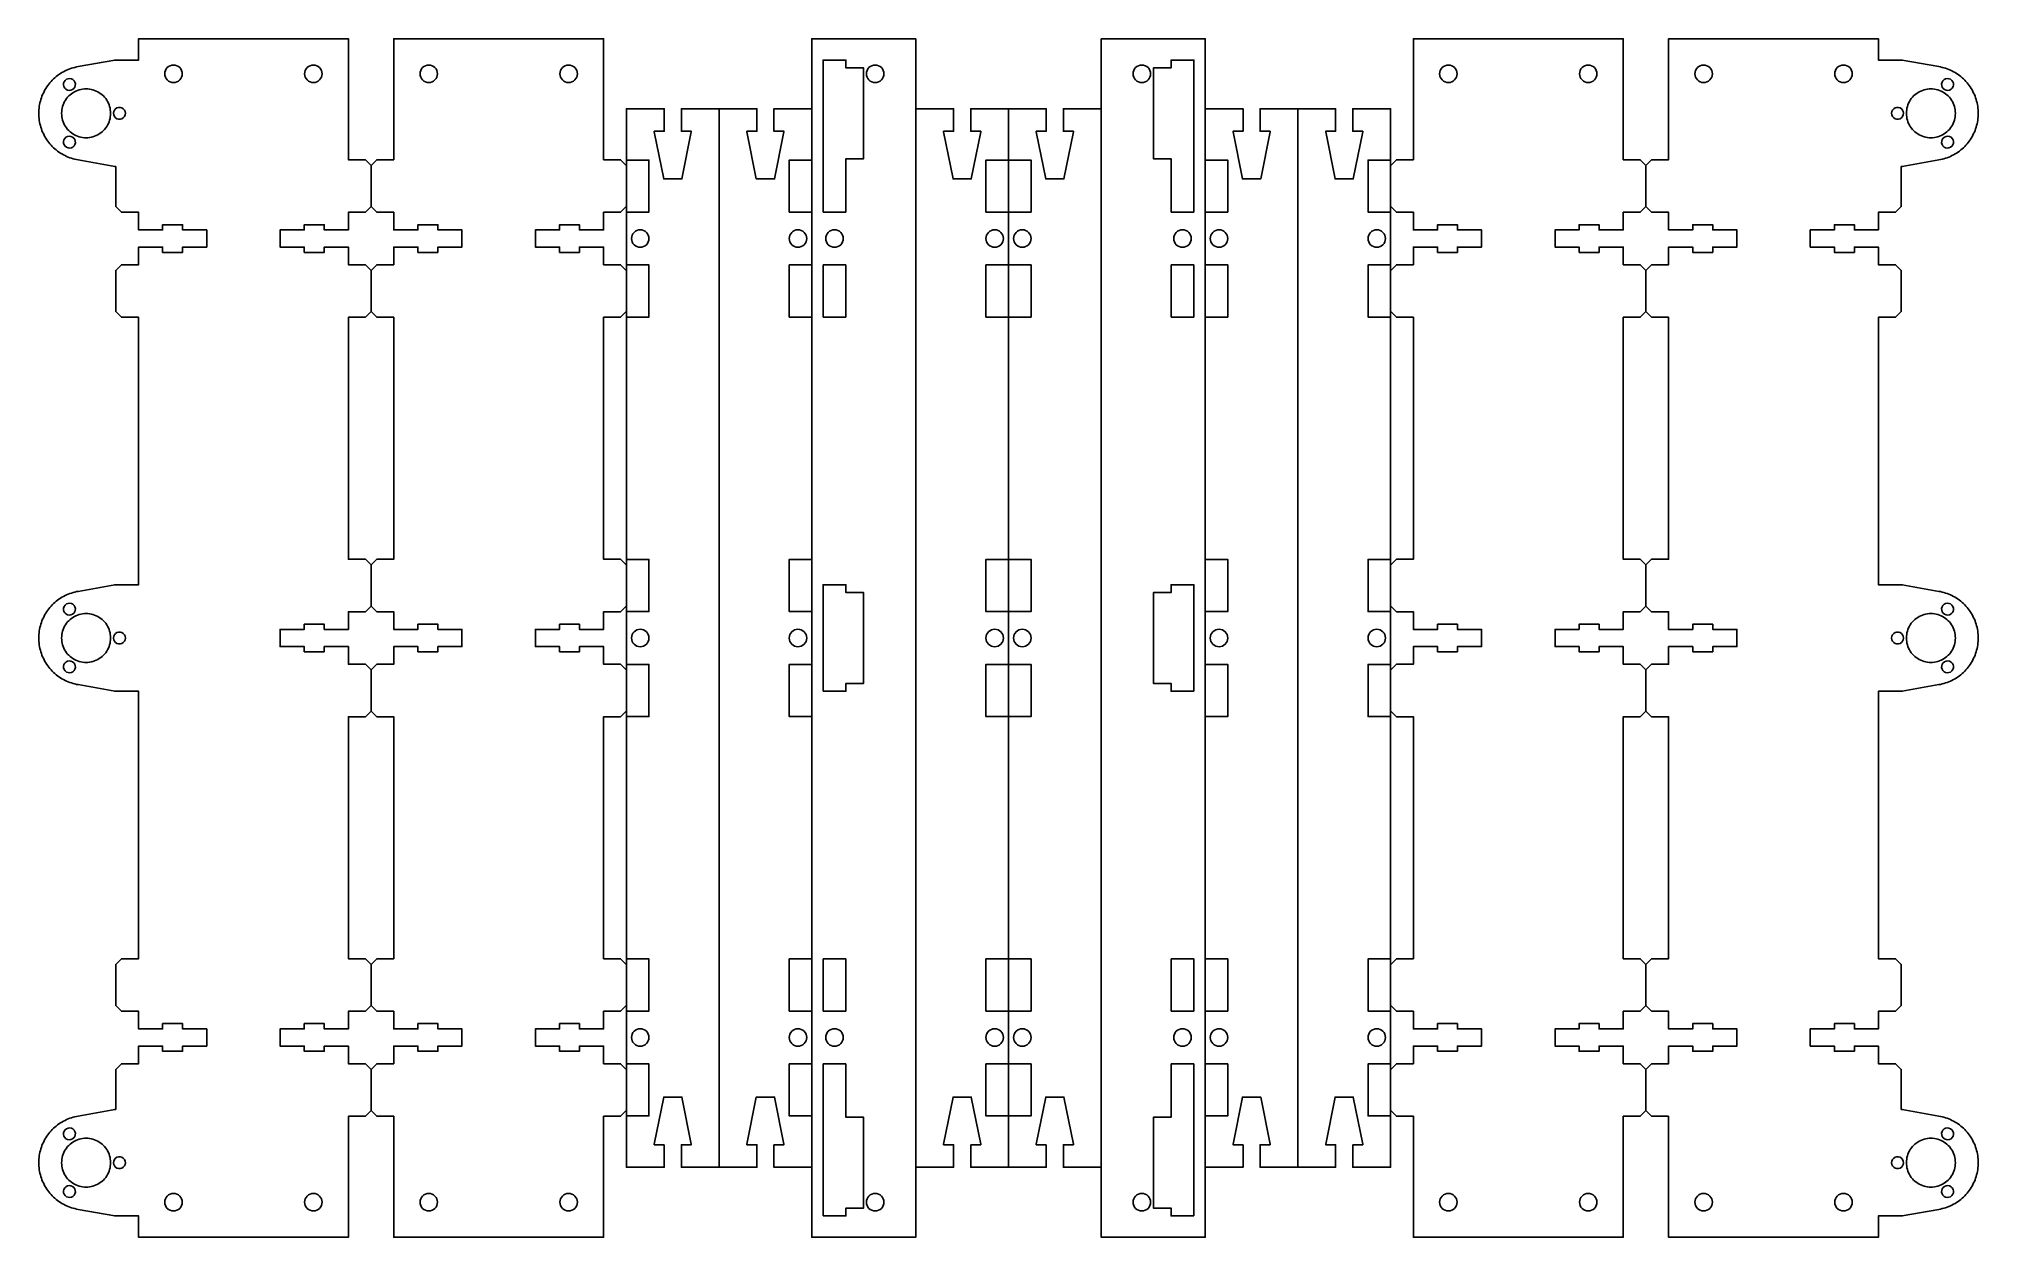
# Model space of a CAD drawing. Extents: x -132 to 423, y -184 to 159.
import ezdxf

# ---------------------------------------------------------------- set-up
doc = ezdxf.new("R2010")
doc.units = 0
doc.layers.get('0').update_dxf_attribs({"linetype": 'CONTINUOUS'})

msp = doc.modelspace()

# ---------------------------------------------------------------- linework, layer by layer
at = {"color": 7}
for points in [[(-43.148134, -149.464414), (-38.273135, -149.464414), (-36.648133, -147.839407), (-36.648133, -136.089423), (-38.273135, -134.464416), (-43.148134, -134.464416), (-43.148134, -129.414416), (-50.048133, -129.414416), (-50.048133, -130.914399), (-55.748134, -130.914399), (-55.748134, -129.414416), (-62.648134, -129.414416), (-62.648134, -124.514418), (-55.748134, -124.514418), (-55.748134, -123.014406), (-50.048133, -123.014406), (-50.048133, -124.514418), (-43.148134, -124.514418), (-43.148134, -119.464418), (-38.273135, -119.464418), (-36.648133, -117.83941), (-36.648133, -106.089399), (-38.273135, -104.46442), (-43.148134, -104.46442), (-43.148134, -35.264406), (-38.273135, -35.264406), (-36.648133, -33.639398), (-36.648133, -21.889415), (-38.273135, -20.264407), (-43.148134, -20.264407), (-43.148134, -15.214408), (-50.048133, -15.214408), (-50.048133, -16.714419), (-55.748134, -16.714419), (-55.748134, -15.214408), (-62.648134, -15.214408), (-62.648134, -10.314409), (-55.748134, -10.314409), (-55.748134, -8.814398), (-50.048133, -8.814398), (-50.048133, -10.314409), (-43.148134, -10.314409), (-43.148134, -5.264409), (-38.273135, -5.264409), (-36.648133, -3.639402), (-36.648133, 8.11059), (-38.273135, 9.735592), (-43.148134, 9.735592), (-43.148134, 78.935589), (-38.273135, 78.935589), (-36.648133, 80.560591), (-36.648133, 92.310591), (-38.273135, 93.93559), (-43.148134, 93.93559), (-43.148134, 98.98559), (-50.048133, 98.98559), (-50.048133, 97.48559), (-55.748134, 97.48559), (-55.748134, 98.98559), (-62.648134, 98.98559), (-62.648134, 103.885591), (-55.748134, 103.885591), (-55.748134, 105.385591), (-50.048133, 105.385591), (-50.048133, 103.885591), (-43.148134, 103.885591), (-43.148134, 108.935591), (-38.273135, 108.935591), (-36.648133, 110.56059), (-36.648133, 122.31059), (-38.273135, 123.935589), (-43.148134, 123.935589), (-43.148134, 158.535591), (-103.148133, 158.535591), (-103.148133, 152.451591), (-109.973133, 152.451591), (-120.387234, 150.573591), (-120.878634, 150.482591), (-121.366232, 150.372589), (-121.849433, 150.24459), (-122.327535, 150.098591), (-122.800034, 149.935591), (-123.266132, 149.75459), (-123.725234, 149.557591), (-124.176734, 149.342591), (-124.620034, 149.111589), (-125.054433, 148.864591), (-125.479435, 148.601591), (-125.894332, 148.322589), (-126.298734, 148.02859), (-126.692033, 147.72059), (-127.073635, 147.397592), (-127.443032, 147.06059), (-127.799733, 146.71059), (-128.143234, 146.34759), (-128.473132, 145.971591), (-128.788835, 145.584591), (-129.090132, 145.185591), (-129.376334, 144.775589), (-129.647335, 144.355592), (-129.902534, 143.92559), (-130.141734, 143.48659), (-130.364535, 143.03959), (-130.570633, 142.583592), (-130.759832, 142.121591), (-130.931734, 141.65159), (-131.086233, 141.17659), (-131.223032, 140.69559), (-131.341932, 140.210591), (-131.442833, 139.720591), (-131.525634, 139.227592), (-131.590034, 138.732591), (-131.636234, 138.23459), (-131.663948, 137.73559), (-131.673134, 137.235591), (-131.663934, 136.735592), (-131.63622, 136.236589), (-131.590034, 135.738591), (-131.525634, 135.24359), (-131.442833, 134.75059), (-131.341932, 134.26059), (-131.223032, 133.775592), (-131.086233, 133.294589), (-130.931734, 132.819589), (-130.759832, 132.34959), (-130.570633, 131.88759), (-130.364535, 131.431589), (-130.141734, 130.984592), (-129.902534, 130.545589), (-129.647335, 130.11559), (-129.376334, 129.69559), (-129.090132, 129.285591), (-128.788835, 128.886591), (-128.473132, 128.499591), (-128.143234, 128.123589), (-127.799733, 127.760589), (-127.443032, 127.410591), (-127.073635, 127.07359), (-126.692033, 126.750589), (-126.298734, 126.442592), (-125.894332, 126.14859), (-125.479435, 125.86959), (-125.054433, 125.60659), (-124.620034, 125.359589), (-124.176734, 125.128591), (-123.725234, 124.913591), (-123.266132, 124.716591), (-122.800034, 124.535591), (-122.327535, 124.372591), (-121.849433, 124.226591), (-121.366232, 124.09859), (-120.878634, 123.988591), (-120.387234, 123.897591), (-109.973133, 122.019591), (-109.648134, 122.019591), (-109.648134, 110.56059), (-108.023132, 108.935591), (-103.148133, 108.935591), (-103.148133, 103.885591), (-96.248134, 103.885591), (-96.248134, 105.385591), (-90.548133, 105.385591), (-90.548133, 103.885591), (-83.648133, 103.885591), (-83.648133, 98.98559), (-90.548133, 98.98559), (-90.548133, 97.48559), (-96.248134, 97.48559), (-96.248134, 98.98559), (-103.148133, 98.98559), (-103.148133, 93.93559), (-108.023132, 93.93559), (-109.648134, 92.310591), (-109.648134, 80.560591), (-108.023132, 78.935589), (-103.148133, 78.935589), (-103.148133, 2.451191), (-109.973133, 2.451191), (-120.387234, 0.573978), (-120.878634, 0.482087), (-121.366232, 0.37219), (-121.849433, 0.244286), (-122.327535, 0.098603), (-122.800034, -0.064606), (-123.266132, -0.2452), (-123.725234, -0.442812), (-124.176734, -0.657301), (-124.620034, -0.888412), (-125.054433, -1.135611), (-125.479435, -1.398811), (-125.894332, -1.677421), (-126.298734, -1.971214), (-126.692033, -2.279796), (-127.073635, -2.602602), (-127.443032, -2.939406), (-127.799733, -3.289559), (-128.143234, -3.652694), (-128.473132, -4.028219), (-128.788835, -4.415739), (-129.090132, -4.814632), (-129.376334, -5.224362), (-129.647335, -5.644421), (-129.902534, -6.074189), (-130.141734, -6.513101), (-130.364535, -6.960565), (-130.570633, -7.415958), (-130.759832, -7.878634), (-130.931734, -8.347969), (-131.086233, -8.823372), (-131.223032, -9.304138), (-131.341932, -9.789645), (-131.442833, -10.279216), (-131.525634, -10.772173), (-131.590034, -11.26784), (-131.636234, -11.765567), (-131.663948, -12.264649), (-131.673134, -12.764408), (-131.663934, -13.264167), (-131.63622, -13.763249), (-131.590034, -14.260976), (-131.525634, -14.756671), (-131.442833, -15.249601), (-131.341932, -15.739172), (-131.223032, -16.224678), (-131.086233, -16.705444), (-130.931734, -17.180847), (-130.759832, -17.650211), (-130.570633, -18.112858), (-130.364535, -18.568252), (-130.141734, -19.015715), (-129.902534, -19.454627), (-129.647335, -19.884395), (-129.376334, -20.304455), (-129.090132, -20.714185), (-128.788835, -21.113078), (-128.473132, -21.500597), (-128.143234, -21.876122), (-127.799733, -22.239257), (-127.443032, -22.58941), (-127.073635, -22.926214), (-126.692033, -23.24902), (-126.298734, -23.557602), (-125.894332, -23.851424), (-125.479435, -24.130005), (-125.054433, -24.393206), (-124.620034, -24.640404), (-124.176734, -24.871516), (-123.725234, -25.086005), (-123.266132, -25.283617), (-122.800034, -25.464211), (-122.327535, -25.62742), (-121.849433, -25.773103), (-121.366232, -25.901006), (-120.878634, -26.010903), (-120.387234, -26.102823), (-109.973133, -27.979996), (-103.148133, -27.979996), (-103.148133, -104.46442), (-108.023132, -104.46442), (-109.648134, -106.089399), (-109.648134, -117.83941), (-108.023132, -119.464418), (-103.148133, -119.464418), (-103.148133, -124.514418), (-96.248134, -124.514418), (-96.248134, -123.014406), (-90.548133, -123.014406), (-90.548133, -124.514418), (-83.648133, -124.514418), (-83.648133, -129.414416), (-90.548133, -129.414416), (-90.548133, -130.914399), (-96.248134, -130.914399), (-96.248134, -129.414416), (-103.148133, -129.414416), (-103.148133, -134.464416), (-108.023132, -134.464416), (-109.648134, -136.089423), (-109.648134, -147.548408), (-109.973133, -147.548408), (-120.387234, -149.426399), (-120.878634, -149.517416), (-121.366232, -149.627398), (-121.849433, -149.755414), (-122.327535, -149.901407), (-122.800034, -150.064419), (-123.266132, -150.245408), (-123.725234, -150.442399), (-124.176734, -150.657396), (-124.620034, -150.888423), (-125.054433, -151.135424), (-125.479435, -151.398398), (-125.894332, -151.677403), (-126.298734, -151.971422), (-126.692033, -152.279412), (-127.073635, -152.602415), (-127.443032, -152.939416), (-127.799733, -153.2894), (-128.143234, -153.652423), (-128.473132, -154.028399), (-128.788835, -154.41541), (-129.090132, -154.814416), (-129.376334, -155.2244), (-129.647335, -155.644404), (-129.902534, -156.074397), (-130.141734, -156.513422), (-130.364535, -156.960406), (-130.570633, -157.41642), (-130.759832, -157.878418), (-130.931734, -158.348403), (-131.086233, -158.823411), (-131.223032, -159.304402), (-131.341932, -159.789401), (-131.442833, -160.279424), (-131.525634, -160.77241), (-131.590034, -161.267399), (-131.636234, -161.765408), (-131.663948, -162.264406), (-131.673134, -162.764419), (-131.663934, -163.264404), (-131.63622, -163.763401), (-131.590034, -164.26141), (-131.525634, -164.7564), (-131.442833, -165.249414), (-131.341932, -165.739408), (-131.223032, -166.224407), (-131.086233, -166.705398), (-130.931734, -167.180406), (-130.759832, -167.650419), (-130.570633, -168.112417), (-130.364535, -168.568403), (-130.141734, -169.015415), (-129.902534, -169.454412), (-129.647335, -169.884406), (-129.376334, -170.304409), (-129.090132, -170.714421), (-128.788835, -171.113399), (-128.473132, -171.50041), (-128.143234, -171.876415), (-127.799733, -172.239409), (-127.443032, -172.589421), (-127.073635, -172.926422), (-126.692033, -173.249398), (-126.298734, -173.557415), (-125.894332, -173.851406), (-125.479435, -174.130411), (-125.054433, -174.393414), (-124.620034, -174.640414), (-124.176734, -174.871413), (-123.725234, -175.08641), (-123.266132, -175.283401), (-122.800034, -175.464419), (-122.327535, -175.627402), (-121.849433, -175.773424), (-121.366232, -175.901412), (-120.878634, -176.011422), (-120.387234, -176.10241), (-109.973133, -177.980402), (-103.148133, -177.980402), (-103.148133, -184.064407), (-43.148134, -184.064407), (-43.148134, -149.464414)], [(36.345228, 122.310585), (34.720226, 123.935584), (29.845227, 123.935584), (29.845227, 158.535585), (-30.154772, 158.535585), (-30.154772, 123.935584), (-35.029772, 123.935584), (-36.654774, 122.310585)], [(119.134422, 158.535591), (89.384421, 158.535591), (89.384421, -184.064407), (119.134422, -184.064407), (119.134422, 158.535591)], [(172.15095, 158.53559), (201.90095, 158.53559), (201.90095, -184.064407), (172.15095, -184.064407), (172.15095, 158.53559)], [(254.940139, 122.310584), (256.56514, 123.935583), (261.44014, 123.935583), (261.44014, 158.535585), (321.440139, 158.535585), (321.440139, 123.935583), (326.315139, 123.935583), (327.94014, 122.310584)], [(334.433503, -149.464415), (329.558503, -149.464415), (327.933502, -147.839407), (327.933502, -136.089424), (329.558503, -134.464416), (334.433503, -134.464416), (334.433503, -129.414417), (341.333502, -129.414417), (341.333502, -130.914399), (347.033502, -130.914399), (347.033502, -129.414417), (353.933502, -129.414417), (353.933502, -124.514418), (347.033502, -124.514418), (347.033502, -123.014407), (341.333502, -123.014407), (341.333502, -124.514418), (334.433503, -124.514418), (334.433503, -119.464418), (329.558503, -119.464418), (327.933502, -117.839411), (327.933502, -106.089399), (329.558503, -104.46442), (334.433503, -104.46442), (334.433503, -35.264406), (329.558503, -35.264406), (327.933502, -33.639399), (327.933502, -21.889415), (329.558503, -20.264408), (334.433503, -20.264408), (334.433503, -15.214408), (341.333502, -15.214408), (341.333502, -16.714419), (347.033502, -16.714419), (347.033502, -15.214408), (353.933502, -15.214408), (353.933502, -10.314409), (347.033502, -10.314409), (347.033502, -8.814398), (341.333502, -8.814398), (341.333502, -10.314409), (334.433503, -10.314409), (334.433503, -5.264409), (329.558503, -5.264409), (327.933502, -3.639402), (327.933502, 8.11059), (329.558503, 9.735592), (334.433503, 9.735592), (334.433503, 78.935589), (329.558503, 78.935589), (327.933502, 80.56059), (327.933502, 92.310591), (329.558503, 93.93559), (334.433503, 93.93559), (334.433503, 98.985589), (341.333502, 98.985589), (341.333502, 97.48559), (347.033502, 97.48559), (347.033502, 98.985589), (353.933502, 98.985589), (353.933502, 103.885591), (347.033502, 103.885591), (347.033502, 105.385591), (341.333502, 105.385591), (341.333502, 103.885591), (334.433503, 103.885591), (334.433503, 108.935591), (329.558503, 108.935591), (327.933502, 110.56059), (327.933502, 122.31059), (329.558503, 123.935589), (334.433503, 123.935589), (334.433503, 158.53559), (394.433501, 158.53559), (394.433501, 152.45159), (401.258501, 152.45159), (411.672603, 150.573591), (412.164002, 150.482591), (412.6516, 150.372589), (413.134802, 150.24459), (413.612903, 150.098591), (414.085402, 149.935591), (414.551501, 149.75459), (415.010603, 149.557591), (415.462102, 149.342591), (415.905402, 149.111589), (416.339802, 148.864591), (416.764803, 148.601591), (417.179701, 148.322589), (417.584103, 148.02859), (417.977402, 147.720589), (418.359003, 147.397592), (418.728401, 147.06059), (419.085101, 146.710589), (419.428603, 146.347589), (419.758501, 145.97159), (420.074203, 145.58459), (420.375501, 145.18559), (420.661702, 144.775589), (420.932703, 144.355592), (421.187903, 143.925589), (421.427103, 143.48659), (421.649903, 143.039589), (421.856002, 142.583592), (422.045201, 142.121591), (422.217102, 141.651589), (422.371602, 141.17659), (422.508401, 140.69559), (422.627301, 140.210591), (422.728201, 139.720591), (422.811002, 139.227591), (422.875402, 138.73259), (422.921602, 138.23459), (422.949316, 137.73559), (422.958503, 137.235591), (422.949302, 136.735592), (422.921588, 136.236589), (422.875402, 135.738591), (422.811002, 135.24359), (422.728201, 134.75059), (422.627301, 134.26059), (422.508401, 133.775591), (422.371602, 133.294589), (422.217102, 132.819589), (422.045201, 132.34959), (421.856002, 131.88759), (421.649903, 131.431589), (421.427103, 130.984591), (421.187903, 130.545589), (420.932703, 130.11559), (420.661702, 129.695589), (420.375501, 129.285591), (420.074203, 128.886591), (419.758501, 128.499591), (419.428603, 128.123589), (419.085101, 127.760589), (418.728401, 127.410591), (418.359003, 127.07359), (417.977402, 126.750589), (417.584103, 126.442592), (417.179701, 126.148589), (416.764803, 125.86959), (416.339802, 125.60659), (415.905402, 125.359589), (415.462102, 125.12859), (415.010603, 124.913591), (414.551501, 124.716591), (414.085402, 124.535591), (413.612903, 124.37259), (413.134802, 124.226591), (412.6516, 124.098589), (412.164002, 123.98859), (411.672603, 123.897591), (401.258501, 122.019591), (400.933502, 122.019591), (400.933502, 110.56059), (399.308501, 108.935591), (394.433501, 108.935591), (394.433501, 103.885591), (387.533502, 103.885591), (387.533502, 105.385591), (381.833502, 105.385591), (381.833502, 103.885591), (374.933502, 103.885591), (374.933502, 98.985589), (381.833502, 98.985589), (381.833502, 97.48559), (387.533502, 97.48559), (387.533502, 98.985589), (394.433501, 98.985589), (394.433501, 93.93559), (399.308501, 93.93559), (400.933502, 92.310591), (400.933502, 80.56059), (399.308501, 78.935589), (394.433501, 78.935589), (394.433501, 2.451191), (401.258501, 2.451191), (411.672603, 0.573978), (412.164002, 0.482087), (412.6516, 0.372189), (413.134802, 0.244286), (413.612903, 0.098603), (414.085402, -0.064606), (414.551501, -0.2452), (415.010603, -0.442812), (415.462102, -0.657301), (415.905402, -0.888413), (416.339802, -1.135611), (416.764803, -1.398812), (417.179701, -1.677421), (417.584103, -1.971215), (417.977402, -2.279797), (418.359003, -2.602602), (418.728401, -2.939406), (419.085101, -3.289559), (419.428603, -3.652695), (419.758501, -4.02822), (420.074203, -4.415739), (420.375501, -4.814632), (420.661702, -5.224362), (420.932703, -5.644422), (421.187903, -6.07419), (421.427103, -6.513102), (421.649903, -6.960565), (421.856002, -7.415959), (422.045201, -7.878634), (422.217102, -8.347969), (422.371602, -8.823373), (422.508401, -9.304138), (422.627301, -9.789645), (422.728201, -10.279216), (422.811002, -10.772174), (422.875402, -11.267841), (422.921602, -11.765568), (422.949316, -12.264649), (422.958503, -12.764409), (422.949302, -13.264168), (422.921588, -13.763249), (422.875402, -14.260977), (422.811002, -14.756672), (422.728201, -15.249601), (422.627301, -15.739172), (422.508401, -16.224679), (422.371602, -16.705444), (422.217102, -17.180848), (422.045201, -17.650211), (421.856002, -18.112858), (421.649903, -18.568252), (421.427103, -19.015715), (421.187903, -19.454627), (420.932703, -19.884395), (420.661702, -20.304455), (420.375501, -20.714185), (420.074203, -21.113078), (419.758501, -21.500597), (419.428603, -21.876122), (419.085101, -22.239258), (418.728401, -22.589411), (418.359003, -22.926215), (417.977402, -23.249021), (417.584103, -23.557602), (417.179701, -23.851424), (416.764803, -24.130005), (416.339802, -24.393206), (415.905402, -24.640404), (415.462102, -24.871516), (415.010603, -25.086005), (414.551501, -25.283617), (414.085402, -25.464211), (413.612903, -25.62742), (413.134802, -25.773103), (412.6516, -25.901006), (412.164002, -26.010904), (411.672603, -26.102823), (401.258501, -27.979996), (394.433501, -27.979996), (394.433501, -104.46442), (399.308501, -104.46442), (400.933502, -106.089399), (400.933502, -117.839411), (399.308501, -119.464418), (394.433501, -119.464418), (394.433501, -124.514418), (387.533502, -124.514418), (387.533502, -123.014407), (381.833502, -123.014407), (381.833502, -124.514418), (374.933502, -124.514418), (374.933502, -129.414417), (381.833502, -129.414417), (381.833502, -130.914399), (387.533502, -130.914399), (387.533502, -129.414417), (394.433501, -129.414417), (394.433501, -134.464416), (399.308501, -134.464416), (400.933502, -136.089424), (400.933502, -147.548408), (401.258501, -147.548408), (411.672603, -149.426399), (412.164002, -149.517416), (412.6516, -149.627398), (413.134802, -149.755414), (413.612903, -149.901407), (414.085402, -150.064419), (414.551501, -150.245408), (415.010603, -150.442399), (415.462102, -150.657396), (415.905402, -150.888423), (416.339802, -151.135424), (416.764803, -151.398399), (417.179701, -151.677404), (417.584103, -151.971423), (417.977402, -152.279412), (418.359003, -152.602415), (418.728401, -152.939417), (419.085101, -153.289401), (419.428603, -153.652423), (419.758501, -154.028399), (420.074203, -154.415411), (420.375501, -154.814417), (420.661702, -155.224401), (420.932703, -155.644404), (421.187903, -156.074398), (421.427103, -156.513423), (421.649903, -156.960406), (421.856002, -157.416421), (422.045201, -157.878419), (422.217102, -158.348403), (422.371602, -158.823411), (422.508401, -159.304403), (422.627301, -159.789402), (422.728201, -160.279424), (422.811002, -160.77241), (422.875402, -161.267399), (422.921602, -161.765409), (422.949316, -162.264406), (422.958503, -162.764419), (422.949302, -163.264404), (422.921588, -163.763401), (422.875402, -164.26141), (422.811002, -164.7564), (422.728201, -165.249414), (422.627301, -165.739408), (422.508401, -166.224407), (422.371602, -166.705398), (422.217102, -167.180407), (422.045201, -167.650419), (421.856002, -168.112417), (421.649903, -168.568404), (421.427103, -169.015415), (421.187903, -169.454412), (420.932703, -169.884406), (420.661702, -170.304409), (420.375501, -170.714421), (420.074203, -171.113399), (419.758501, -171.50041), (419.428603, -171.876415), (419.085101, -172.239409), (418.728401, -172.589421), (418.359003, -172.926423), (417.977402, -173.249398), (417.584103, -173.557415), (417.179701, -173.851406), (416.764803, -174.130411), (416.339802, -174.393414), (415.905402, -174.640415), (415.462102, -174.871414), (415.010603, -175.086411), (414.551501, -175.283402), (414.085402, -175.464419), (413.612903, -175.627402), (413.134802, -175.773424), (412.6516, -175.901412), (412.164002, -176.011422), (411.672603, -176.102411), (401.258501, -177.980402), (394.433501, -177.980402), (394.433501, -184.064407), (334.433503, -184.064407), (334.433503, -149.464415)], [(-90.838433, 147.578589), (-91.069433, 147.146592), (-91.380333, 146.76759), (-91.759234, 146.45659), (-92.191434, 146.225591), (-92.660434, 146.083591), (-93.148134, 146.03559), (-93.635834, 146.083591), (-94.104834, 146.225591), (-94.537034, 146.45659), (-94.915934, 146.76759), (-95.226834, 147.146592), (-95.457834, 147.578589), (-95.600134, 148.047589), (-95.648133, 148.535591), (-95.600134, 149.02359), (-95.457834, 149.492589), (-95.226834, 149.92459), (-94.915934, 150.303592), (-94.537034, 150.614589), (-94.104834, 150.845591), (-93.635834, 150.987591), (-93.148134, 151.035592), (-92.660434, 150.987591), (-92.191434, 150.845591), (-91.759234, 150.614589), (-91.380333, 150.303592), (-91.069433, 149.92459), (-90.838433, 149.492589), (-90.696134, 149.02359), (-90.648134, 148.535591), (-90.696134, 148.047589), (-90.838433, 147.578589)], [(-55.457834, 149.492589), (-55.226834, 149.92459), (-54.915934, 150.303592), (-54.537033, 150.614589), (-54.104834, 150.845591), (-53.635834, 150.987591), (-53.148133, 151.035592), (-52.660433, 150.987591), (-52.191433, 150.845591), (-51.759234, 150.614589), (-51.380334, 150.303592), (-51.069434, 149.92459), (-50.838434, 149.492589), (-50.696133, 149.02359), (-50.648134, 148.535591), (-50.696133, 148.047589), (-50.838434, 147.578589), (-51.069434, 147.146592), (-51.380334, 146.76759), (-51.759234, 146.45659), (-52.191433, 146.225591), (-52.660433, 146.083591), (-53.148133, 146.03559), (-53.635834, 146.083591), (-54.104834, 146.225591), (-54.537033, 146.45659), (-54.915934, 146.76759), (-55.226834, 147.146592), (-55.457834, 147.578589), (-55.600133, 148.047589), (-55.648134, 148.535591), (-55.600133, 149.02359), (-55.457834, 149.492589)], [(-18.076073, 147.146586), (-18.386973, 146.767584), (-18.765873, 146.456584), (-19.198073, 146.225585), (-19.667073, 146.083585), (-20.154773, 146.035585), (-20.642473, 146.083585), (-21.111473, 146.225585), (-21.543673, 146.456584), (-21.922573, 146.767584), (-22.233473, 147.146586), (-22.464473, 147.578584), (-22.606773, 148.047583), (-22.654773, 148.535585), (-22.606773, 149.023584), (-22.464473, 149.492584), (-22.233473, 149.924584), (-21.922573, 150.303586), (-21.543673, 150.614584), (-21.111473, 150.845585), (-20.642473, 150.987586), (-20.154773, 151.035586), (-19.667073, 150.987586), (-19.198073, 150.845585), (-18.765873, 150.614584), (-18.386973, 150.303586), (-18.076073, 149.924584), (-17.845073, 149.492584), (-17.702773, 149.023584), (-17.654773, 148.535585), (-17.702773, 148.047583), (-17.845073, 147.578584), (-18.076073, 147.146586)], [(17.393227, 149.023584), (17.535527, 149.492584), (17.766527, 149.924584), (18.077427, 150.303586), (18.456327, 150.614584), (18.888528, 150.845585), (19.357527, 150.987586), (19.845227, 151.035586), (20.332927, 150.987586), (20.801927, 150.845585), (21.234127, 150.614584), (21.613028, 150.303586), (21.923926, 149.924584), (22.154925, 149.492584), (22.297227, 149.023584), (22.345228, 148.535585), (22.297227, 148.047583), (22.154925, 147.578584), (21.923926, 147.146586), (21.613028, 146.767584), (21.234127, 146.456584), (20.801927, 146.225585), (20.332927, 146.083585), (19.845227, 146.035585), (19.357527, 146.083585), (18.888528, 146.225585), (18.456327, 146.456584), (18.077427, 146.767584), (17.766527, 147.146586), (17.535527, 147.578584), (17.393227, 148.047583), (17.345227, 148.535585), (17.393227, 149.023584)], [(92.684421, 108.98559), (92.684421, 122.019591), (92.634421, 122.019591), (92.634421, 152.451591), (99.134421, 152.451591), (99.134421, 150.23559), (104.184411, 150.23559), (104.184411, 124.235591), (99.134421, 124.235591), (99.134421, 122.019591), (99.084422, 122.019591), (99.084422, 108.98559), (92.684421, 108.98559)], [(107.021721, 146.083591), (106.552721, 146.225591), (106.120522, 146.45659), (105.741641, 146.76759), (105.430752, 147.146592), (105.199711, 147.578589), (105.057451, 148.047589), (105.009421, 148.535591), (105.057451, 149.02359), (105.199711, 149.492589), (105.430752, 149.92459), (105.741641, 150.303592), (106.120522, 150.614589), (106.552721, 150.845591), (107.021721, 150.987591), (107.509421, 151.035592), (107.997122, 150.987591), (108.466122, 150.845591), (108.898321, 150.614589), (109.277221, 150.303592), (109.588121, 149.92459), (109.819121, 149.492589), (109.961421, 149.02359), (110.009422, 148.535591), (109.961421, 148.047589), (109.819121, 147.578589), (109.588121, 147.146592), (109.277221, 146.76759), (108.898321, 146.45659), (108.466122, 146.225591), (107.997122, 146.083591), (107.509421, 146.03559), (107.021721, 146.083591)], [(184.26365, 146.08359), (184.73265, 146.22559), (185.16485, 146.456589), (185.54373, 146.76759), (185.85462, 147.146592), (186.08566, 147.578589), (186.22792, 148.047589), (186.27595, 148.535591), (186.22792, 149.023589), (186.08566, 149.492589), (185.85462, 149.92459), (185.54373, 150.303591), (185.16485, 150.614589), (184.73265, 150.845591), (184.26365, 150.987591), (183.77595, 151.035591), (183.28825, 150.987591), (182.81925, 150.845591), (182.38705, 150.614589), (182.00815, 150.303591), (181.69725, 149.92459), (181.46625, 149.492589), (181.32395, 149.023589), (181.27595, 148.535591), (181.32395, 148.047589), (181.46625, 147.578589), (181.69725, 147.146592), (182.00815, 146.76759), (182.38705, 146.456589), (182.81925, 146.22559), (183.28825, 146.08359), (183.77595, 146.03559), (184.26365, 146.08359)], [(198.60095, 108.985589), (198.60095, 122.019591), (198.65095, 122.019591), (198.65095, 152.45159), (192.15095, 152.45159), (192.15095, 150.23559), (187.10096, 150.23559), (187.10096, 124.235591), (192.15095, 124.235591), (192.15095, 122.019591), (192.20095, 122.019591), (192.20095, 108.985589), (198.60095, 108.985589)], [(273.89214, 149.023584), (273.74984, 149.492584), (273.51884, 149.924584), (273.20794, 150.303586), (272.82904, 150.614583), (272.396839, 150.845585), (271.927839, 150.987585), (271.44014, 151.035586), (270.95244, 150.987585), (270.48344, 150.845585), (270.051239, 150.614583), (269.672339, 150.303586), (269.36144, 149.924584), (269.130441, 149.492584), (268.988139, 149.023584), (268.940139, 148.535585), (268.988139, 148.047583), (269.130441, 147.578583), (269.36144, 147.146586), (269.672339, 146.767584), (270.051239, 146.456584), (270.48344, 146.225585), (270.95244, 146.083585), (271.44014, 146.035584), (271.927839, 146.083585), (272.396839, 146.225585), (272.82904, 146.456584), (273.20794, 146.767584), (273.51884, 147.146586), (273.74984, 147.578583), (273.89214, 148.047583), (273.94014, 148.535585), (273.89214, 149.023584)], [(309.36144, 147.146586), (309.67234, 146.767584), (310.05124, 146.456584), (310.48344, 146.225585), (310.95244, 146.083585), (311.44014, 146.035584), (311.92784, 146.083585), (312.39684, 146.225585), (312.82904, 146.456584), (313.20794, 146.767584), (313.51884, 147.146586), (313.74984, 147.578583), (313.89214, 148.047583), (313.94014, 148.535585), (313.89214, 149.023584), (313.74984, 149.492584), (313.51884, 149.924584), (313.20794, 150.303586), (312.82904, 150.614583), (312.39684, 150.845585), (311.92784, 150.987585), (311.44014, 151.035586), (310.95244, 150.987585), (310.48344, 150.845585), (310.05124, 150.614583), (309.67234, 150.303586), (309.36144, 149.924584), (309.13044, 149.492584), (308.98814, 149.023584), (308.94014, 148.535585), (308.98814, 148.047583), (309.13044, 147.578583), (309.36144, 147.146586)], [(346.743202, 149.492589), (346.512202, 149.92459), (346.201302, 150.303591), (345.822402, 150.614589), (345.390202, 150.845591), (344.921202, 150.987591), (344.433502, 151.035591), (343.945802, 150.987591), (343.476802, 150.845591), (343.044602, 150.614589), (342.665702, 150.303591), (342.354802, 149.92459), (342.123802, 149.492589), (341.981502, 149.023589), (341.933502, 148.535591), (341.981502, 148.047589), (342.123802, 147.578589), (342.354802, 147.146592), (342.665702, 146.76759), (343.044602, 146.456589), (343.476802, 146.22559), (343.945802, 146.08359), (344.433502, 146.03559), (344.921202, 146.08359), (345.390202, 146.22559), (345.822402, 146.456589), (346.201302, 146.76759), (346.512202, 147.146592), (346.743202, 147.578589), (346.885502, 148.047589), (346.933502, 148.535591), (346.885502, 149.023589), (346.743202, 149.492589)], [(382.123802, 147.578589), (382.354802, 147.146592), (382.665702, 146.76759), (383.044602, 146.456589), (383.476802, 146.22559), (383.945802, 146.08359), (384.433502, 146.03559), (384.921202, 146.08359), (385.390202, 146.22559), (385.822402, 146.456589), (386.201302, 146.76759), (386.512202, 147.146592), (386.743202, 147.578589), (386.885502, 148.047589), (386.933502, 148.535591), (386.885502, 149.023589), (386.743202, 149.492589), (386.512202, 149.92459), (386.201302, 150.303591), (385.822402, 150.614589), (385.390202, 150.845591), (384.921202, 150.987591), (384.433502, 151.035591), (383.945802, 150.987591), (383.476802, 150.845591), (383.044602, 150.614589), (382.665702, 150.303591), (382.354802, 149.92459), (382.123802, 149.492589), (381.981502, 149.023589), (381.933502, 148.535591), (381.981502, 148.047589), (382.123802, 147.578589)], [(-118.647535, 130.253591), (-119.144333, 130.306589), (-119.636035, 130.395591), (-120.120232, 130.519591), (-120.594334, 130.676591), (-121.056033, 130.86859), (-121.502833, 131.091591), (-121.932632, 131.34659), (-122.343034, 131.631589), (-122.732134, 131.945589), (-123.097835, 132.285591), (-123.438333, 132.651591), (-123.751933, 133.040589), (-124.036935, 133.451589), (-124.291934, 133.88059), (-124.515533, 134.32759), (-124.706733, 134.789591), (-124.864535, 135.263591), (-124.988134, 135.747591), (-125.076833, 136.239589), (-125.130334, 136.736591), (-125.148142, 137.235591), (-125.130326, 137.734591), (-125.076833, 138.23159), (-124.988134, 138.723591), (-124.864535, 139.20759), (-124.706733, 139.681591), (-124.515533, 140.143592), (-124.291934, 140.590589), (-124.036935, 141.01959), (-123.751933, 141.43059), (-123.438333, 141.819591), (-123.097835, 142.185591), (-122.732134, 142.52559), (-122.343034, 142.83959), (-121.932632, 143.124589), (-121.502833, 143.379591), (-121.056033, 143.602589), (-120.594334, 143.794591), (-120.120232, 143.951591), (-119.636035, 144.075591), (-119.144333, 144.16459), (-118.647535, 144.217591), (-118.148134, 144.235597), (-117.648733, 144.217585), (-117.151935, 144.16459), (-116.660134, 144.075591), (-116.176033, 143.951591), (-115.701834, 143.794591), (-115.240235, 143.602589), (-114.793333, 143.379591), (-114.363633, 143.124589), (-113.953234, 142.83959), (-113.564134, 142.52559), (-113.198334, 142.185591), (-112.857833, 141.819591), (-112.544332, 141.43059), (-112.259333, 141.01959), (-112.004334, 140.590589), (-111.780732, 140.143592), (-111.589433, 139.681591), (-111.431634, 139.20759), (-111.308134, 138.723591), (-111.219333, 138.23159), (-111.165934, 137.734591), (-111.148125, 137.235591), (-111.165942, 136.736591), (-111.219333, 136.239589), (-111.308134, 135.747591), (-111.431634, 135.263591), (-111.589433, 134.789591), (-111.780732, 134.32759), (-112.004334, 133.88059), (-112.259333, 133.451589), (-112.544332, 133.040589), (-112.857833, 132.651591), (-113.198334, 132.285591), (-113.564134, 131.945589), (-113.953234, 131.631589), (-114.363633, 131.34659), (-114.793333, 131.091591), (-115.240235, 130.86859), (-115.701834, 130.676591), (-116.176033, 130.519591), (-116.660134, 130.395591), (-117.151935, 130.306589), (-117.648733, 130.253591), (-118.148134, 130.235585), (-118.647535, 130.253597)], [(-123.466634, 143.877589), (-123.896732, 144.099591), (-124.246934, 144.43359), (-124.488835, 144.852591), (-124.602934, 145.32259), (-124.579933, 145.806589), (-124.421635, 146.263592), (-124.140934, 146.657591), (-123.760634, 146.956591), (-123.311435, 147.13659), (-122.829732, 147.182589), (-122.354634, 147.090591), (-121.924532, 146.869591), (-121.574334, 146.535589), (-121.332433, 146.116591), (-121.218333, 145.64559), (-121.241335, 145.162589), (-121.399633, 144.70559), (-121.680334, 144.311591), (-122.060634, 144.01259), (-122.509833, 143.832592), (-122.991533, 143.78659), (-123.466634, 143.877589)], [(409.932903, 130.253591), (410.429702, 130.306589), (410.921403, 130.395591), (411.405601, 130.519591), (411.879703, 130.676591), (412.341401, 130.86859), (412.788202, 131.09159), (413.218001, 131.346589), (413.628403, 131.631589), (414.017502, 131.945589), (414.383203, 132.285591), (414.723701, 132.651591), (415.037301, 133.040589), (415.322303, 133.451589), (415.577302, 133.880589), (415.800901, 134.32759), (415.992101, 134.78959), (416.149903, 135.263591), (416.273502, 135.747591), (416.362202, 136.239589), (416.415703, 136.736591), (416.433511, 137.235591), (416.415694, 137.734591), (416.362202, 138.23159), (416.273502, 138.72359), (416.149903, 139.20759), (415.992101, 139.681591), (415.800901, 140.143591), (415.577302, 140.590589), (415.322303, 141.019589), (415.037301, 141.43059), (414.723701, 141.819591), (414.383203, 142.185591), (414.017502, 142.525589), (413.628403, 142.83959), (413.218001, 143.124589), (412.788202, 143.379591), (412.341401, 143.602589), (411.879703, 143.79459), (411.405601, 143.95159), (410.921403, 144.07559), (410.429702, 144.164589), (409.932903, 144.217591), (409.433502, 144.235596), (408.934102, 144.217585), (408.437303, 144.164589), (407.945503, 144.07559), (407.461401, 143.95159), (406.987203, 143.79459), (406.525603, 143.602589), (406.078701, 143.379591), (405.649001, 143.124589), (405.238602, 142.83959), (404.849502, 142.525589), (404.483703, 142.185591), (404.143202, 141.819591), (403.829701, 141.43059), (403.544701, 141.019589), (403.289702, 140.590589), (403.0661, 140.143591), (402.874802, 139.681591), (402.717003, 139.20759), (402.593502, 138.72359), (402.504701, 138.23159), (402.451302, 137.734591), (402.433494, 137.235591), (402.45131, 136.736591), (402.504701, 136.239589), (402.593502, 135.747591), (402.717003, 135.263591), (402.874802, 134.78959), (403.0661, 134.32759), (403.289702, 133.880589), (403.544701, 133.451589), (403.829701, 133.040589), (404.143202, 132.651591), (404.483703, 132.285591), (404.849502, 131.945589), (405.238602, 131.631589), (405.649001, 131.346589), (406.078701, 131.09159), (406.525603, 130.86859), (406.987203, 130.676591), (407.461401, 130.519591), (407.945503, 130.395591), (408.437303, 130.306589), (408.934102, 130.253591), (409.433502, 130.235585), (409.932903, 130.253596)], [(414.752003, 143.877589), (415.182101, 144.099591), (415.532302, 144.433589), (415.774203, 144.852591), (415.888303, 145.322589), (415.865302, 145.806589), (415.707003, 146.263592), (415.426302, 146.657591), (415.046002, 146.956591), (414.596803, 147.13659), (414.1151, 147.182589), (413.640002, 147.09059), (413.209901, 146.86959), (412.859703, 146.535589), (412.617801, 146.116591), (412.503702, 145.64559), (412.526703, 145.162589), (412.685001, 144.705589), (412.965702, 144.31159), (413.346003, 144.01259), (413.795202, 143.832591), (414.276901, 143.786589), (414.752003, 143.877589)], [(-108.865032, 135.55259), (-109.329333, 135.689592), (-109.736433, 135.950591), (-110.053233, 136.316591), (-110.254234, 136.756589), (-110.323133, 137.235591), (-110.254234, 137.71459), (-110.053233, 138.154591), (-109.736433, 138.520591), (-109.329333, 138.78159), (-108.865032, 138.918589), (-108.381233, 138.918589), (-107.916932, 138.78159), (-107.509832, 138.520591), (-107.193035, 138.154591), (-106.992033, 137.71459), (-106.923134, 137.235591), (-106.992033, 136.756589), (-107.193035, 136.316591), (-107.509832, 135.950591), (-107.916932, 135.689592), (-108.381233, 135.55259), (-108.865032, 135.55259)], [(400.150401, 135.552589), (400.614701, 135.689591), (401.021801, 135.95059), (401.338601, 136.31659), (401.539603, 136.756589), (401.608502, 137.235591), (401.539603, 137.714589), (401.338601, 138.154591), (401.021801, 138.520591), (400.614701, 138.78159), (400.150401, 138.918589), (399.666601, 138.918589), (399.2023, 138.78159), (398.7952, 138.520591), (398.478403, 138.154591), (398.277402, 137.714589), (398.208503, 137.235591), (398.277402, 136.756589), (398.478403, 136.31659), (398.7952, 135.95059), (399.2023, 135.689591), (399.666601, 135.552589), (400.150401, 135.552589)], [(47.183032, -157.614391), (44.333041, -157.614391), (44.333041, -157.5144), (47.033033, -144.014412), (52.233043, -144.014412), (54.933043, -157.5144), (54.933043, -157.614391), (52.083041, -157.614391), (52.083041, -164.06441), (62.883042, -164.06441), (62.883042, 138.535594), (52.083041, 138.535594), (52.083041, 132.085594), (54.933043, 132.085594), (54.933043, 131.985594), (52.233043, 118.485593), (47.033033, 118.485593), (44.333041, 131.985594), (44.333041, 132.085594), (47.183032, 132.085594), (47.183032, 138.535594), (36.383042, 138.535594), (36.383042, -164.06441), (47.183032, -164.06441), (47.183032, -157.614391)], [(62.877517, 138.535582), (73.677518, 138.535582), (73.677518, 132.085583), (70.827516, 132.085583), (70.827516, 131.985583), (73.527516, 118.485582), (78.727526, 118.485582), (81.427518, 131.985583), (81.427518, 132.085583), (78.577527, 132.085583), (78.577527, 138.535582), (89.377517, 138.535582)], [(119.144982, 138.535595), (129.944983, 138.535595), (129.944983, 132.085576), (127.094982, 132.085576), (127.094982, 131.985584), (129.794982, 118.485569), (134.994991, 118.485569), (137.694983, 131.985584), (137.694983, 132.085576), (134.844993, 132.085576), (134.844993, 138.535595), (145.644983, 138.535595), (145.644983, -164.064412), (134.844993, -164.064412), (134.844993, -157.614392)], [(172.140392, 138.535596), (161.340391, 138.535596), (161.340391, 132.085576), (164.190392, 132.085576), (164.190392, 131.985585), (161.490392, 118.48557), (156.290383, 118.48557), (153.590391, 131.985585), (153.590391, 132.085576), (156.440381, 132.085576), (156.440381, 138.535596), (145.640391, 138.535596)], [(228.40786, 138.535582), (217.607859, 138.535582), (217.607859, 132.085583), (220.457861, 132.085583), (220.457861, 131.985583), (217.75786, 118.485582), (212.557851, 118.485582), (209.857859, 131.985583), (209.857859, 132.085583), (212.707849, 132.085583), (212.707849, 138.535582), (201.90786, 138.535582)], [(244.102345, -157.614391), (246.952335, -157.614391), (246.952335, -157.5144), (244.252344, -144.014413), (239.052334, -144.014413), (236.352334, -157.5144), (236.352334, -157.614391), (239.202335, -157.614391), (239.202335, -164.064411), (228.402334, -164.064411), (228.402334, 138.535594), (239.202335, 138.535594), (239.202335, 132.085594), (236.352334, 132.085594), (236.352334, 131.985594), (239.052334, 118.485593), (244.252344, 118.485593), (246.952335, 131.985594), (246.952335, 132.085594), (244.102345, 132.085594), (244.102345, 138.535594), (254.902335, 138.535594), (254.902335, -164.064411), (244.102345, -164.064411), (244.102345, -157.614391)], [(-123.311435, 127.334589), (-123.760634, 127.51459), (-124.140934, 127.813591), (-124.421635, 128.20759), (-124.579933, 128.664589), (-124.602934, 129.148589), (-124.488835, 129.618591), (-124.246934, 130.037589), (-123.896732, 130.371591), (-123.466634, 130.59359), (-122.991533, 130.684589), (-122.509833, 130.63859), (-122.060634, 130.458591), (-121.680334, 130.159591), (-121.399633, 129.765589), (-121.241335, 129.30859), (-121.218333, 128.825592), (-121.332433, 128.354591), (-121.574334, 127.93559), (-121.924532, 127.601591), (-122.354634, 127.380591), (-122.829732, 127.28859), (-123.311435, 127.334589)], [(414.596803, 127.334589), (415.046002, 127.51459), (415.426302, 127.81359), (415.707003, 128.20759), (415.865302, 128.664589), (415.888303, 129.148589), (415.774203, 129.618591), (415.532302, 130.037589), (415.182101, 130.371591), (414.752003, 130.593589), (414.276901, 130.684589), (413.795202, 130.63859), (413.346003, 130.458591), (412.965702, 130.159591), (412.685001, 129.765589), (412.526703, 129.308589), (412.503702, 128.825591), (412.617801, 128.354591), (412.859703, 127.935589), (413.209901, 127.601591), (413.640002, 127.380591), (414.1151, 127.288589), (414.596803, 127.334589)], [(36.433043, 123.885594), (42.833042, 123.885594), (42.833042, 108.985592), (36.433043, 108.985592)], [(89.327516, 123.885582), (82.927517, 123.885582), (82.927517, 108.985581), (89.327516, 108.985581)], [(145.594982, 123.885581), (139.194983, 123.885581), (139.194983, 108.985574), (145.594982, 108.985574)], [(145.690392, 123.885581), (152.090391, 123.885581), (152.090391, 108.985575), (145.690392, 108.985575)], [(201.957861, 123.885582), (208.357859, 123.885582), (208.357859, 108.985581), (201.957861, 108.985581)], [(254.852334, 123.885593), (248.452335, 123.885593), (248.452335, 108.985592), (254.852334, 108.985592)], [(-36.654774, 110.560584), (-35.029772, 108.935585), (-30.154772, 108.935585), (-30.154772, 103.885586), (-23.254773, 103.885586), (-23.254773, 105.385585), (-17.554773, 105.385585), (-17.554773, 103.885586), (-10.654773, 103.885586), (-10.654773, 98.985584), (-17.554773, 98.985584), (-17.554773, 97.485584)], [(36.345228, 92.310585), (34.720226, 93.935584), (29.845227, 93.935584), (29.845227, 98.985584), (22.945227, 98.985584), (22.945227, 97.485584), (17.245227, 97.485584), (17.245227, 98.985584), (10.345227, 98.985584), (10.345227, 103.885586), (17.245227, 103.885586), (17.245227, 105.385585), (22.945227, 105.385585), (22.945227, 103.885586), (29.845227, 103.885586), (29.845227, 108.935585), (34.720226, 108.935585), (36.345228, 110.560584)], [(254.940139, 92.310585), (256.56514, 93.935584), (261.44014, 93.935584), (261.44014, 98.985584), (268.34014, 98.985584), (268.34014, 97.485584), (274.04014, 97.485584), (274.04014, 98.985584), (280.94014, 98.985584), (280.94014, 103.885585), (274.04014, 103.885585), (274.04014, 105.385585), (268.34014, 105.385585), (268.34014, 103.885585), (261.44014, 103.885585), (261.44014, 108.935585), (256.56514, 108.935585), (254.940139, 110.560584)], [(327.94014, 110.560584), (326.315139, 108.935585), (321.440139, 108.935585), (321.440139, 103.885585), (314.54014, 103.885585), (314.54014, 105.385585), (308.84014, 105.385585), (308.84014, 103.885585), (301.94014, 103.885585), (301.94014, 98.985584), (308.84014, 98.985584), (308.84014, 97.485584)], [(39.845307, 98.983594), (39.376344, 99.125595), (38.944124, 99.356593), (38.565283, 99.667594), (38.254381, 100.046593), (38.023343, 100.478593), (37.881092, 100.947593), (37.833052, 101.435592), (37.881092, 101.923594), (38.023343, 102.392593), (38.254381, 102.824594), (38.565283, 103.203593), (38.944124, 103.514593), (39.376344, 103.745592), (39.845307, 103.887592), (40.333038, 103.935593), (40.820752, 103.887592), (41.289752, 103.745592), (41.721953, 103.514593), (42.100802, 103.203593), (42.411712, 102.824594), (42.642734, 102.392593), (42.785002, 101.923594), (42.833042, 101.435592), (42.785002, 100.947593), (42.642734, 100.478593), (42.411712, 100.046593), (42.100802, 99.667594), (41.721953, 99.356593), (41.289752, 99.125595), (40.820752, 98.983594), (40.333038, 98.935594), (39.845307, 98.983594)], [(85.915252, 98.983591), (86.384215, 99.125577), (86.816435, 99.356576), (87.195276, 99.667585), (87.506178, 100.046581), (87.737216, 100.478579), (87.879468, 100.947576), (87.927507, 101.435594), (87.879468, 101.923585), (87.737216, 102.392582), (87.506178, 102.824579), (87.195276, 103.203576), (86.816435, 103.514584), (86.384215, 103.745583), (85.915252, 103.887569), (85.427521, 103.935575), (84.939807, 103.887569), (84.470807, 103.745583), (84.038607, 103.514584), (83.659757, 103.203576), (83.348847, 102.824579), (83.117825, 102.392582), (82.975557, 101.923585), (82.927517, 101.435594), (82.975557, 100.947576), (83.117825, 100.478579), (83.348847, 100.046581), (83.659757, 99.667585), (84.038607, 99.356576), (84.470807, 99.125577), (84.939807, 98.983591), (85.427521, 98.935585), (85.915252, 98.983591)], [(95.396704, 98.983592), (94.927725, 99.125592), (94.495501, 99.356591), (94.116661, 99.667591), (93.805761, 100.04659), (93.574731, 100.47859), (93.432471, 100.94759), (93.384441, 101.435589), (93.432471, 101.923591), (93.574731, 102.392591), (93.805761, 102.824591), (94.116661, 103.20359), (94.495501, 103.51459), (94.927725, 103.745589), (95.396704, 103.887589), (95.884421, 103.93559), (96.372138, 103.887589), (96.841118, 103.745589), (97.273341, 103.51459), (97.652182, 103.20359), (97.963082, 102.824591), (98.194111, 102.392591), (98.336371, 101.923591), (98.384401, 101.435589), (98.336371, 100.94759), (98.194111, 100.47859), (97.963082, 100.04659), (97.652182, 99.667591), (97.273341, 99.356591), (96.841118, 99.125592), (96.372138, 98.983592), (95.884421, 98.935591), (95.396704, 98.983592)], [(142.182717, 98.98359), (142.65168, 99.125576), (143.083901, 99.356575), (143.462742, 99.667584), (143.773644, 100.04658), (144.004682, 100.478578), (144.146933, 100.947575), (144.194973, 101.435593), (144.146933, 101.923584), (144.004682, 102.392581), (143.773644, 102.824578), (143.462742, 103.203574), (143.083901, 103.514583), (142.65168, 103.745582), (142.182717, 103.887568), (141.694987, 103.935574), (141.207273, 103.887568), (140.738273, 103.745582), (140.306072, 103.514583), (139.927223, 103.203574), (139.616313, 102.824578), (139.385291, 102.392581), (139.243023, 101.923584), (139.194983, 101.435593), (139.243023, 100.947575), (139.385291, 100.478578), (139.616313, 100.04658), (139.927223, 99.667584), (140.306072, 99.356575), (140.738273, 99.125576), (141.207273, 98.98359), (141.694987, 98.935584), (142.182717, 98.98359)], [(149.102657, 98.983591), (148.633694, 99.125577), (148.201473, 99.356576), (147.822632, 99.667585), (147.51173, 100.046581), (147.280692, 100.478578), (147.138441, 100.947575), (147.090401, 101.435594), (147.138441, 101.923584), (147.280692, 102.392581), (147.51173, 102.824579), (147.822632, 103.203575), (148.201473, 103.514584), (148.633694, 103.745583), (149.102657, 103.887569), (149.590387, 103.935575), (150.078101, 103.887569), (150.547101, 103.745583), (150.979302, 103.514584), (151.358151, 103.203575), (151.669061, 102.824579), (151.900083, 102.392581), (152.042351, 101.923584), (152.090391, 101.435594), (152.042351, 100.947575), (151.900083, 100.478578), (151.669061, 100.046581), (151.358151, 99.667585), (150.979302, 99.356576), (150.547101, 99.125577), (150.078101, 98.983591), (149.590387, 98.935585), (149.102657, 98.983591)], [(195.888667, 98.983591), (196.357646, 99.125591), (196.78987, 99.35659), (197.16871, 99.667591), (197.47961, 100.04659), (197.71064, 100.47859), (197.8529, 100.94759), (197.90093, 101.435589), (197.8529, 101.923591), (197.71064, 102.39259), (197.47961, 102.824591), (197.16871, 103.20359), (196.78987, 103.51459), (196.357646, 103.745589), (195.888667, 103.887589), (195.40095, 103.935589), (194.913233, 103.887589), (194.444254, 103.745589), (194.01203, 103.51459), (193.63319, 103.20359), (193.32229, 102.824591), (193.09126, 102.39259), (192.949, 101.923591), (192.90097, 101.435589), (192.949, 100.94759), (193.09126, 100.47859), (193.32229, 100.04659), (193.63319, 99.667591), (194.01203, 99.35659), (194.444254, 99.125591), (194.913233, 98.983591), (195.40095, 98.935591), (195.888667, 98.983591)], [(205.370125, 98.983591), (204.901162, 99.125577), (204.468942, 99.356576), (204.090101, 99.667585), (203.779199, 100.046581), (203.548161, 100.478579), (203.405909, 100.947576), (203.357869, 101.435594), (203.405909, 101.923585), (203.548161, 102.392582), (203.779199, 102.824579), (204.090101, 103.203576), (204.468942, 103.514584), (204.901162, 103.745583), (205.370125, 103.887569), (205.857856, 103.935575), (206.34557, 103.887569), (206.81457, 103.745583), (207.24677, 103.514584), (207.62562, 103.203576), (207.93653, 102.824579), (208.167551, 102.392582), (208.30982, 101.923585), (208.357859, 101.435594), (208.30982, 100.947576), (208.167551, 100.478579), (207.93653, 100.046581), (207.62562, 99.667585), (207.24677, 99.356576), (206.81457, 99.125577), (206.34557, 98.983591), (205.857856, 98.935585), (205.370125, 98.983591)], [(251.440069, 98.983594), (251.909032, 99.125594), (252.341253, 99.356593), (252.720094, 99.667594), (253.030996, 100.046593), (253.262034, 100.478593), (253.404285, 100.947593), (253.452325, 101.435592), (253.404285, 101.923593), (253.262034, 102.392593), (253.030996, 102.824593), (252.720094, 103.203593), (252.341253, 103.514593), (251.909032, 103.745592), (251.440069, 103.887592), (250.952339, 103.935592), (250.464625, 103.887592), (249.995625, 103.745592), (249.563424, 103.514593), (249.184575, 103.203593), (248.873665, 102.824593), (248.642643, 102.392593), (248.500375, 101.923593), (248.452335, 101.435592), (248.500375, 100.947593), (248.642643, 100.478593), (248.873665, 100.046593), (249.184575, 99.667594), (249.563424, 99.356593), (249.995625, 99.125594), (250.464625, 98.983594), (250.952339, 98.935594), (251.440069, 98.983594)], [(-17.554773, 97.485584), (-23.254773, 97.485584), (-23.254773, 98.985584), (-30.154772, 98.985584), (-30.154772, 93.935584), (-35.029772, 93.935584), (-36.654774, 92.310585)], [(308.84014, 97.485584), (314.54014, 97.485584), (314.54014, 98.985584), (321.440139, 98.985584), (321.440139, 93.935584), (326.315139, 93.935584), (327.94014, 92.310585)], [(36.433043, 93.885594), (42.833042, 93.885594), (42.833042, 78.985593), (36.433043, 78.985593)], [(89.327516, 93.885586), (82.927517, 93.885586), (82.927517, 78.985579), (89.327516, 78.985579)], [(92.684421, 78.98559), (92.684421, 93.885592), (99.084422, 93.885592), (99.084422, 78.98559), (92.684421, 78.98559)], [(145.594982, 93.885584), (139.194983, 93.885584), (139.194983, 78.985578), (145.594982, 78.985578)], [(145.690392, 93.885585), (152.090391, 93.885585), (152.090391, 78.985578), (145.690392, 78.985578)], [(198.60095, 78.98559), (198.60095, 93.885591), (192.20095, 93.885591), (192.20095, 78.98559), (198.60095, 78.98559)], [(201.957861, 93.885586), (208.357859, 93.885586), (208.357859, 78.985579), (201.957861, 78.985579)], [(254.852334, 93.885594), (248.452335, 93.885594), (248.452335, 78.985593), (254.852334, 78.985593)], [(-36.654774, 80.560585), (-35.029772, 78.935583), (-30.154772, 78.935583), (-30.154772, 9.735595), (-35.029772, 9.735595), (-36.654774, 8.110587)], [(36.345228, 8.110587), (34.720226, 9.735595), (29.845227, 9.735595), (29.845227, 78.935583), (34.720226, 78.935583), (36.345228, 80.560585)], [(254.940139, 8.110587), (256.56514, 9.735594), (261.44014, 9.735594), (261.44014, 78.935583), (256.56514, 78.935583), (254.940139, 80.560585)], [(327.94014, 80.560585), (326.315139, 78.935583), (321.440139, 78.935583), (321.440139, 9.735594), (326.315139, 9.735594), (327.94014, 8.110587)], [(36.433043, 9.685588), (42.833042, 9.685588), (42.833042, -5.214419), (36.433043, -5.214419)], [(89.327516, 9.685562), (82.927517, 9.685562), (82.927517, -5.214445), (89.327516, -5.214445)], [(145.594982, 9.685558), (139.194983, 9.685558), (139.194983, -5.214449), (145.594982, -5.214449)], [(145.690392, 9.685559), (152.090391, 9.685559), (152.090391, -5.214454), (145.690392, -5.214454)], [(201.957861, 9.685562), (208.357859, 9.685562), (208.357859, -5.214445), (201.957861, -5.214445)], [(254.852334, 9.685587), (248.452335, 9.685587), (248.452335, -5.214419), (254.852334, -5.214419)], [(92.634421, -27.979996), (92.634421, 2.451191), (99.134421, 2.451191), (99.134421, 0.235594), (104.184411, 0.235594), (104.184411, -25.76441), (99.134421, -25.76441), (99.134421, -27.979996), (92.634421, -27.979996)], [(198.65095, -27.979996), (198.65095, 2.451191), (192.15095, 2.451191), (192.15095, 0.235594), (187.10096, 0.235594), (187.10096, -25.764411), (192.15095, -25.764411), (192.15095, -27.979996), (198.65095, -27.979996)], [(-123.466634, -6.122026), (-123.896732, -5.900312), (-124.246934, -5.566387), (-124.488835, -5.147343), (-124.602934, -4.677105), (-124.579933, -4.193799), (-124.421635, -3.736543), (-124.140934, -3.342391), (-123.760634, -3.043292), (-123.311435, -2.863432), (-122.829732, -2.817458), (-122.354634, -2.909011), (-121.924532, -3.130753), (-121.574334, -3.46465), (-121.332433, -3.883693), (-121.218333, -4.353932), (-121.241335, -4.837266), (-121.399633, -5.294522), (-121.680334, -5.688674), (-122.060634, -5.987773), (-122.509833, -6.167605), (-122.991533, -6.213607), (-123.466634, -6.122026)], [(-36.654774, -3.639396), (-35.029772, -5.264404), (-30.154772, -5.264404), (-30.154772, -10.314403), (-23.254773, -10.314403), (-23.254773, -8.814392), (-17.554773, -8.814392), (-17.554773, -10.314403), (-10.654773, -10.314403), (-10.654773, -15.214402), (-17.554773, -15.214402), (-17.554773, -16.714413), (-23.254773, -16.714413), (-23.254773, -15.214402), (-30.154772, -15.214402), (-30.154772, -20.264402), (-35.029772, -20.264402), (-36.654774, -21.889409)], [(36.345228, -21.889409), (34.720226, -20.264402), (29.845227, -20.264402), (29.845227, -15.214402), (22.945227, -15.214402), (22.945227, -16.714413), (17.245227, -16.714413), (17.245227, -15.214402), (10.345227, -15.214402), (10.345227, -10.314403), (17.245227, -10.314403), (17.245227, -8.814392), (22.945227, -8.814392), (22.945227, -10.314403), (29.845227, -10.314403), (29.845227, -5.264404), (34.720226, -5.264404), (36.345228, -3.639396)], [(254.940139, -21.889409), (256.56514, -20.264402), (261.44014, -20.264402), (261.44014, -15.214402), (268.34014, -15.214402), (268.34014, -16.714413), (274.04014, -16.714413), (274.04014, -15.214402), (280.94014, -15.214402), (280.94014, -10.314404), (274.04014, -10.314404), (274.04014, -8.814392), (268.34014, -8.814392), (268.34014, -10.314404), (261.44014, -10.314404), (261.44014, -5.264404), (256.56514, -5.264404), (254.940139, -3.639396)], [(327.94014, -3.639396), (326.315139, -5.264404), (321.440139, -5.264404), (321.440139, -10.314404), (314.54014, -10.314404), (314.54014, -8.814392), (308.84014, -8.814392), (308.84014, -10.314404), (301.94014, -10.314404), (301.94014, -15.214402), (308.84014, -15.214402), (308.84014, -16.714413), (314.54014, -16.714413), (314.54014, -15.214402), (321.440139, -15.214402), (321.440139, -20.264402), (326.315139, -20.264402), (327.94014, -21.889409)], [(414.752003, -6.122026), (415.182101, -5.900313), (415.532302, -5.566387), (415.774203, -5.147344), (415.888303, -4.677105), (415.865302, -4.193799), (415.707003, -3.736543), (415.426302, -3.342391), (415.046002, -3.043292), (414.596803, -2.863432), (414.1151, -2.817458), (413.640002, -2.909011), (413.209901, -3.130753), (412.859703, -3.46465), (412.617801, -3.883694), (412.503702, -4.353932), (412.526703, -4.837266), (412.685001, -5.294523), (412.965702, -5.688674), (413.346003, -5.987773), (413.795202, -6.167605), (414.276901, -6.213607), (414.752003, -6.122026)], [(-118.647535, -19.746558), (-119.144333, -19.693161), (-119.636035, -19.604431), (-120.120232, -19.480874), (-120.594334, -19.323055), (-121.056033, -19.131821), (-121.502833, -18.90816), (-121.932632, -18.653172), (-122.343034, -18.368184), (-122.732134, -18.054664), (-123.097835, -17.714163), (-123.438333, -17.348431), (-123.751933, -16.959331), (-124.036935, -16.548895), (-124.291934, -16.119156), (-124.515533, -15.672313), (-124.706733, -15.210654), (-124.864535, -14.736521), (-124.988134, -14.252368), (-125.076833, -13.760624), (-125.130334, -13.263772), (-125.148142, -12.764408), (-125.130326, -12.265044), (-125.076833, -11.76822), (-124.988134, -11.276448), (-124.864535, -10.792296), (-124.706733, -10.318162), (-124.515533, -9.856503), (-124.291934, -9.409661), (-124.036935, -8.979921), (-123.751933, -8.569485), (-123.438333, -8.180414), (-123.097835, -7.814682), (-122.732134, -7.474181), (-122.343034, -7.160632), (-121.932632, -6.875644), (-121.502833, -6.620656), (-121.056033, -6.396995), (-120.594334, -6.205761), (-120.120232, -6.047971), (-119.636035, -5.924386), (-119.144333, -5.835683), (-118.647535, -5.782259), (-118.148134, -5.764479), (-117.648733, -5.782202), (-117.151935, -5.835683), (-116.660134, -5.924386), (-116.176033, -6.047971), (-115.701834, -6.205761), (-115.240235, -6.396995), (-114.793333, -6.620656), (-114.363633, -6.875644), (-113.953234, -7.160632), (-113.564134, -7.474181), (-113.198334, -7.814682), (-112.857833, -8.180414), (-112.544332, -8.569485), (-112.259333, -8.979921), (-112.004334, -9.409661), (-111.780732, -9.856503), (-111.589433, -10.318162), (-111.431634, -10.792296), (-111.308134, -11.276448), (-111.219333, -11.76822), (-111.165934, -12.265044), (-111.148125, -12.764408), (-111.165942, -13.263772), (-111.219333, -13.760624), (-111.308134, -14.252368), (-111.431634, -14.736521), (-111.589433, -15.210654), (-111.780732, -15.672313), (-112.004334, -16.119156), (-112.259333, -16.548895), (-112.544332, -16.959331), (-112.857833, -17.348431), (-113.198334, -17.714163), (-113.564134, -18.054664), (-113.953234, -18.368184), (-114.363633, -18.653172), (-114.793333, -18.90816), (-115.240235, -19.131821), (-115.701834, -19.323055), (-116.176033, -19.480874), (-116.660134, -19.604431), (-117.151935, -19.693161), (-117.648733, -19.746558), (-118.148134, -19.764338), (-118.647535, -19.746642)], [(-108.865032, -14.447102), (-109.329333, -14.310788), (-109.736433, -14.049168), (-110.053233, -13.683493), (-110.254234, -13.243339), (-110.323133, -12.764408), (-110.254234, -12.285477), (-110.053233, -11.845323), (-109.736433, -11.479648), (-109.329333, -11.218028), (-108.865032, -11.081715), (-108.381233, -11.081715), (-107.916932, -11.218028), (-107.509832, -11.479648), (-107.193035, -11.845323), (-106.992033, -12.285477), (-106.923134, -12.764408), (-106.992033, -13.243339), (-107.193035, -13.683493), (-107.509832, -14.049168), (-107.916932, -14.310788), (-108.381233, -14.447102), (-108.865032, -14.447102)], [(39.845307, -15.216346), (39.376344, -15.074078), (38.944124, -14.843051), (38.565283, -14.532155), (38.254381, -14.153328), (38.023343, -13.721105), (37.881092, -13.252108), (37.833052, -12.7644), (37.881092, -12.276692), (38.023343, -11.807695), (38.254381, -11.375471), (38.565283, -10.996644), (38.944124, -10.685748), (39.376344, -10.454721), (39.845307, -10.312453), (40.333038, -10.264391), (40.820752, -10.312453), (41.289752, -10.454721), (41.721953, -10.685748), (42.100802, -10.996644), (42.411712, -11.375471), (42.642734, -11.807695), (42.785002, -12.276692), (42.833042, -12.7644), (42.785002, -13.252108), (42.642734, -13.721105), (42.411712, -14.153328), (42.100802, -14.532155), (41.721953, -14.843051), (41.289752, -15.074078), (40.820752, -15.216346), (40.333038, -15.264409), (39.845307, -15.216346)], [(85.915252, -15.216372), (86.384215, -15.074104), (86.816435, -14.843077), (87.195276, -14.532181), (87.506178, -14.153354), (87.737216, -13.721131), (87.879468, -13.252134), (87.927507, -12.764425), (87.879468, -12.276717), (87.737216, -11.80772), (87.506178, -11.375497), (87.195276, -10.99667), (86.816435, -10.685774), (86.384215, -10.454747), (85.915252, -10.312479), (85.427521, -10.264416), (84.939807, -10.312479), (84.470807, -10.454747), (84.038607, -10.685774), (83.659757, -10.99667), (83.348847, -11.375497), (83.117825, -11.80772), (82.975557, -12.276717), (82.927517, -12.764425), (82.975557, -13.252134), (83.117825, -13.721131), (83.348847, -14.153354), (83.659757, -14.532181), (84.038607, -14.843077), (84.470807, -15.074104), (84.939807, -15.216372), (85.427521, -15.264435), (85.915252, -15.216372)], [(142.182717, -15.216376), (142.65168, -15.074108), (143.083901, -14.843081), (143.462742, -14.532185), (143.773644, -14.153358), (144.004682, -13.721135), (144.146933, -13.252138), (144.194973, -12.764429), (144.146933, -12.276721), (144.004682, -11.807724), (143.773644, -11.375501), (143.462742, -10.996674), (143.083901, -10.685778), (142.65168, -10.454751), (142.182717, -10.312483), (141.694987, -10.26442), (141.207273, -10.312483), (140.738273, -10.454751), (140.306072, -10.685778), (139.927223, -10.996674), (139.616313, -11.375501), (139.385291, -11.807724), (139.243023, -12.276721), (139.194983, -12.764429), (139.243023, -13.252138), (139.385291, -13.721135), (139.616313, -14.153358), (139.927223, -14.532185), (140.306072, -14.843081), (140.738273, -15.074108), (141.207273, -15.216376), (141.694987, -15.264439), (142.182717, -15.216376)], [(149.102657, -15.216381), (148.633694, -15.074113), (148.201473, -14.843086), (147.822632, -14.53219), (147.51173, -14.153363), (147.280692, -13.72114), (147.138441, -13.252143), (147.090401, -12.764435), (147.138441, -12.276726), (147.280692, -11.807729), (147.51173, -11.375506), (147.822632, -10.996679), (148.201473, -10.685783), (148.633694, -10.454756), (149.102657, -10.312488), (149.590387, -10.264425), (150.078101, -10.312488), (150.547101, -10.454756), (150.979302, -10.685783), (151.358151, -10.996679), (151.669061, -11.375506), (151.900083, -11.807729), (152.042351, -12.276726), (152.090391, -12.764435), (152.042351, -13.252143), (151.900083, -13.72114), (151.669061, -14.153363), (151.358151, -14.53219), (150.979302, -14.843086), (150.547101, -15.074113), (150.078101, -15.216381), (149.590387, -15.264444), (149.102657, -15.216381)], [(205.370125, -15.216372), (204.901162, -15.074104), (204.468942, -14.843077), (204.090101, -14.532181), (203.779199, -14.153354), (203.548161, -13.721131), (203.405909, -13.252134), (203.357869, -12.764425), (203.405909, -12.276717), (203.548161, -11.80772), (203.779199, -11.375497), (204.090101, -10.99667), (204.468942, -10.685774), (204.901162, -10.454747), (205.370125, -10.312479), (205.857856, -10.264416), (206.34557, -10.312479), (206.81457, -10.454747), (207.24677, -10.685774), (207.62562, -10.99667), (207.93653, -11.375497), (208.167551, -11.80772), (208.30982, -12.276717), (208.357859, -12.764425), (208.30982, -13.252134), (208.167551, -13.721131), (207.93653, -14.153354), (207.62562, -14.532181), (207.24677, -14.843077), (206.81457, -15.074104), (206.34557, -15.216372), (205.857856, -15.264435), (205.370125, -15.216372)], [(251.440069, -15.216347), (251.909032, -15.074079), (252.341253, -14.843051), (252.720094, -14.532155), (253.030996, -14.153329), (253.262034, -13.721105), (253.404285, -13.252108), (253.452325, -12.7644), (253.404285, -12.276692), (253.262034, -11.807695), (253.030996, -11.375472), (252.720094, -10.996645), (252.341253, -10.685749), (251.909032, -10.454722), (251.440069, -10.312453), (250.952339, -10.264391), (250.464625, -10.312453), (249.995625, -10.454722), (249.563424, -10.685749), (249.184575, -10.996645), (248.873665, -11.375472), (248.642643, -11.807695), (248.500375, -12.276692), (248.452335, -12.7644), (248.500375, -13.252108), (248.642643, -13.721105), (248.873665, -14.153329), (249.184575, -14.532155), (249.563424, -14.843051), (249.995625, -15.074079), (250.464625, -15.216347), (250.952339, -15.264409), (251.440069, -15.216347)], [(400.150401, -14.447102), (400.614701, -14.310789), (401.021801, -14.049169), (401.338601, -13.683493), (401.539603, -13.24334), (401.608502, -12.764409), (401.539603, -12.285477), (401.338601, -11.845324), (401.021801, -11.479648), (400.614701, -11.218028), (400.150401, -11.081715), (399.666601, -11.081715), (399.2023, -11.218028), (398.7952, -11.479648), (398.478403, -11.845324), (398.277402, -12.285477), (398.208503, -12.764409), (398.277402, -13.24334), (398.478403, -13.683493), (398.7952, -14.049169), (399.2023, -14.310789), (399.666601, -14.447102), (400.150401, -14.447102)], [(409.932903, -19.746558), (410.429702, -19.693162), (410.921403, -19.604431), (411.405601, -19.480874), (411.879703, -19.323055), (412.341401, -19.131822), (412.788202, -18.908161), (413.218001, -18.653173), (413.628403, -18.368185), (414.017502, -18.054664), (414.383203, -17.714163), (414.723701, -17.348431), (415.037301, -16.959331), (415.322303, -16.548896), (415.577302, -16.119156), (415.800901, -15.672313), (415.992101, -15.210654), (416.149903, -14.736521), (416.273502, -14.252369), (416.362202, -13.760625), (416.415703, -13.263773), (416.433511, -12.764409), (416.415694, -12.265045), (416.362202, -11.768221), (416.273502, -11.276448), (416.149903, -10.792296), (415.992101, -10.318163), (415.800901, -9.856504), (415.577302, -9.409661), (415.322303, -8.979921), (415.037301, -8.569486), (414.723701, -8.180414), (414.383203, -7.814682), (414.017502, -7.474181), (413.628403, -7.160632), (413.218001, -6.875644), (412.788202, -6.620657), (412.341401, -6.396995), (411.879703, -6.205762), (411.405601, -6.047971), (410.921403, -5.924386), (410.429702, -5.835684), (409.932903, -5.782259), (409.433502, -5.764479), (408.934102, -5.782203), (408.437303, -5.835684), (407.945503, -5.924386), (407.461401, -6.047971), (406.987203, -6.205762), (406.525603, -6.396995), (406.078701, -6.620657), (405.649001, -6.875644), (405.238602, -7.160632), (404.849502, -7.474181), (404.483703, -7.814682), (404.143202, -8.180414), (403.829701, -8.569486), (403.544701, -8.979921), (403.289702, -9.409661), (403.0661, -9.856504), (402.874802, -10.318163), (402.717003, -10.792296), (402.593502, -11.276448), (402.504701, -11.768221), (402.451302, -12.265045), (402.433494, -12.764409), (402.45131, -13.263773), (402.504701, -13.760625), (402.593502, -14.252369), (402.717003, -14.736521), (402.874802, -15.210654), (403.0661, -15.672313), (403.289702, -16.119156), (403.544701, -16.548896), (403.829701, -16.959331), (404.143202, -17.348431), (404.483703, -17.714163), (404.849502, -18.054664), (405.238602, -18.368185), (405.649001, -18.653173), (406.078701, -18.908161), (406.525603, -19.131822), (406.987203, -19.323055), (407.461401, -19.480874), (407.945503, -19.604431), (408.437303, -19.693162), (408.934102, -19.746558), (409.433502, -19.764338), (409.932903, -19.746643)], [(-123.311435, -22.665385), (-123.760634, -22.485553), (-124.140934, -22.186425), (-124.421635, -21.792274), (-124.579933, -21.335017), (-124.602934, -20.851712), (-124.488835, -20.381473), (-124.246934, -19.96243), (-123.896732, -19.628532), (-123.466634, -19.40679), (-122.991533, -19.315209), (-122.509833, -19.361212), (-122.060634, -19.541044), (-121.680334, -19.840143), (-121.399633, -20.234294), (-121.241335, -20.691551), (-121.218333, -21.174884), (-121.332433, -21.645123), (-121.574334, -22.064167), (-121.924532, -22.398092), (-122.354634, -22.619806), (-122.829732, -22.711359), (-123.311435, -22.665385)], [(36.433043, -20.31438), (42.833042, -20.31438), (42.833042, -35.214387), (36.433043, -35.214387)], [(89.327516, -20.314406), (82.927517, -20.314406), (82.927517, -35.214413), (89.327516, -35.214413)], [(145.594982, -20.31441), (139.194983, -20.31441), (139.194983, -35.214417), (145.594982, -35.214417)], [(145.690392, -20.314415), (152.090391, -20.314415), (152.090391, -35.214422), (145.690392, -35.214422)], [(201.957861, -20.314406), (208.357859, -20.314406), (208.357859, -35.214413), (201.957861, -35.214413)], [(254.852334, -20.314381), (248.452335, -20.314381), (248.452335, -35.214388), (254.852334, -35.214388)], [(414.596803, -22.665385), (415.046002, -22.485553), (415.426302, -22.186426), (415.707003, -21.792274), (415.865302, -21.335018), (415.888303, -20.851712), (415.774203, -20.381473), (415.532302, -19.96243), (415.182101, -19.628533), (414.752003, -19.406791), (414.276901, -19.31521), (413.795202, -19.361212), (413.346003, -19.541044), (412.965702, -19.840143), (412.685001, -20.234295), (412.526703, -20.691551), (412.503702, -21.174885), (412.617801, -21.645123), (412.859703, -22.064167), (413.209901, -22.398092), (413.640002, -22.619806), (414.1151, -22.711359), (414.596803, -22.665385)], [(-36.654774, -33.639393), (-35.029772, -35.2644), (-30.154772, -35.2644), (-30.154772, -104.464414), (-35.029772, -104.464414), (-36.654774, -106.089393)], [(36.345228, -106.089393), (34.720226, -104.464414), (29.845227, -104.464414), (29.845227, -35.2644), (34.720226, -35.2644), (36.345228, -33.639393)], [(254.940139, -106.089393), (256.56514, -104.464414), (261.44014, -104.464414), (261.44014, -35.2644), (256.56514, -35.2644), (254.940139, -33.639393)], [(327.94014, -33.639393), (326.315139, -35.2644), (321.440139, -35.2644), (321.440139, -104.464414), (326.315139, -104.464414), (327.94014, -106.089393)], [(36.433043, -104.514393), (42.833042, -104.514393), (42.833042, -119.4144), (36.433043, -119.4144)], [(89.327516, -104.514418), (82.927517, -104.514418), (82.927517, -119.414425), (89.327516, -119.414425)], [(92.684421, -119.414408), (92.684421, -104.514401), (99.084422, -104.514401), (99.084422, -119.414408), (92.684421, -119.414408)], [(145.594982, -104.514422), (139.194983, -104.514422), (139.194983, -119.414429), (145.594982, -119.414429)], [(145.690392, -104.514427), (152.090391, -104.514427), (152.090391, -119.414434), (145.690392, -119.414434)], [(198.60095, -119.414408), (198.60095, -104.514401), (192.20095, -104.514401), (192.20095, -119.414408), (198.60095, -119.414408)], [(201.957861, -104.514418), (208.357859, -104.514418), (208.357859, -119.414425), (201.957861, -119.414425)], [(254.852334, -104.514393), (248.452335, -104.514393), (248.452335, -119.4144), (254.852334, -119.4144)], [(-36.654774, -117.839405), (-35.029772, -119.464412), (-30.154772, -119.464412), (-30.154772, -124.514412), (-23.254773, -124.514412), (-23.254773, -123.014401), (-17.554773, -123.014401), (-17.554773, -124.514412), (-10.654773, -124.514412), (-10.654773, -129.414411), (-17.554773, -129.414411), (-17.554773, -130.914394), (-23.254773, -130.914394), (-23.254773, -129.414411), (-30.154772, -129.414411), (-30.154772, -134.46441), (-35.029772, -134.46441), (-36.654774, -136.089418)], [(36.345228, -136.089418), (34.720226, -134.46441), (29.845227, -134.46441), (29.845227, -129.414411), (22.945227, -129.414411), (22.945227, -130.914394), (17.245227, -130.914394), (17.245227, -129.414411), (10.345227, -129.414411), (10.345227, -124.514412), (17.245227, -124.514412), (17.245227, -123.014401), (22.945227, -123.014401), (22.945227, -124.514412), (29.845227, -124.514412), (29.845227, -119.464412), (34.720226, -119.464412), (36.345228, -117.839405)], [(254.940139, -136.089418), (256.56514, -134.464411), (261.44014, -134.464411), (261.44014, -129.414411), (268.34014, -129.414411), (268.34014, -130.914394), (274.04014, -130.914394), (274.04014, -129.414411), (280.94014, -129.414411), (280.94014, -124.514412), (274.04014, -124.514412), (274.04014, -123.014401), (268.34014, -123.014401), (268.34014, -124.514412), (261.44014, -124.514412), (261.44014, -119.464412), (256.56514, -119.464412), (254.940139, -117.839405)], [(327.94014, -117.839405), (326.315139, -119.464412), (321.440139, -119.464412), (321.440139, -124.514412), (314.54014, -124.514412), (314.54014, -123.014401), (308.84014, -123.014401), (308.84014, -124.514412), (301.94014, -124.514412), (301.94014, -129.414411), (308.84014, -129.414411), (308.84014, -130.914394), (314.54014, -130.914394), (314.54014, -129.414411), (321.440139, -129.414411), (321.440139, -134.464411), (326.315139, -134.464411), (327.94014, -136.089418)], [(39.845307, -129.416412), (39.376344, -129.274397), (38.944124, -129.043398), (38.565283, -128.73239), (38.254381, -128.353393), (38.023343, -127.921396), (37.881092, -127.452399), (37.833052, -126.964408), (37.881092, -126.47639), (38.023343, -126.007393), (38.254381, -125.575395), (38.565283, -125.196399), (38.944124, -124.88539), (39.376344, -124.654391), (39.845307, -124.512405), (40.333038, -124.464399), (40.820752, -124.512405), (41.289752, -124.654391), (41.721953, -124.88539), (42.100802, -125.196399), (42.411712, -125.575395), (42.642734, -126.007393), (42.785002, -126.47639), (42.833042, -126.964408), (42.785002, -127.452399), (42.642734, -127.921396), (42.411712, -128.353393), (42.100802, -128.73239), (41.721953, -129.043398), (41.289752, -129.274397), (40.820752, -129.416412), (40.333038, -129.464389), (39.845307, -129.416412)], [(85.915252, -129.416437), (86.384215, -129.274423), (86.816435, -129.043424), (87.195276, -128.732415), (87.506178, -128.353419), (87.737216, -127.921421), (87.879468, -127.452425), (87.927507, -126.964434), (87.879468, -126.476415), (87.737216, -126.007419), (87.506178, -125.575421), (87.195276, -125.196425), (86.816435, -124.885416), (86.384215, -124.654417), (85.915252, -124.512431), (85.427521, -124.464425), (84.939807, -124.512431), (84.470807, -124.654417), (84.038607, -124.885416), (83.659757, -125.196425), (83.348847, -125.575421), (83.117825, -126.007419), (82.975557, -126.476415), (82.927517, -126.964434), (82.975557, -127.452425), (83.117825, -127.921421), (83.348847, -128.353419), (83.659757, -128.732415), (84.038607, -129.043424), (84.470807, -129.274423), (84.939807, -129.416437), (85.427521, -129.464415), (85.915252, -129.416437)], [(95.396704, -129.41642), (94.927725, -129.274406), (94.495501, -129.043407), (94.116661, -128.732398), (93.805761, -128.353402), (93.574731, -127.921404), (93.432471, -127.452407), (93.384441, -126.964417), (93.432471, -126.476398), (93.574731, -126.007401), (93.805761, -125.575404), (94.116661, -125.196408), (94.495501, -124.885399), (94.927725, -124.6544), (95.396704, -124.512414), (95.884421, -124.464408), (96.372138, -124.512414), (96.841118, -124.6544), (97.273341, -124.885399), (97.652182, -125.196408), (97.963082, -125.575404), (98.194111, -126.007401), (98.336371, -126.476398), (98.384401, -126.964417), (98.336371, -127.452407), (98.194111, -127.921404), (97.963082, -128.353402), (97.652182, -128.732398), (97.273341, -129.043407), (96.841118, -129.274406), (96.372138, -129.41642), (95.884421, -129.464398), (95.396704, -129.41642)], [(142.182717, -129.416441), (142.65168, -129.274427), (143.083901, -129.043428), (143.462742, -128.732419), (143.773644, -128.353423), (144.004682, -127.921425), (144.146933, -127.452429), (144.194973, -126.964438), (144.146933, -126.476419), (144.004682, -126.007423), (143.773644, -125.575425), (143.462742, -125.196429), (143.083901, -124.88542), (142.65168, -124.654421), (142.182717, -124.512435), (141.694987, -124.464429), (141.207273, -124.512435), (140.738273, -124.654421), (140.306072, -124.88542), (139.927223, -125.196429), (139.616313, -125.575425), (139.385291, -126.007423), (139.243023, -126.476419), (139.194983, -126.964438), (139.243023, -127.452429), (139.385291, -127.921425), (139.616313, -128.353423), (139.927223, -128.732419), (140.306072, -129.043428), (140.738273, -129.274427), (141.207273, -129.416441), (141.694987, -129.464419), (142.182717, -129.416441)], [(149.102657, -129.416446), (148.633694, -129.274432), (148.201473, -129.043433), (147.822632, -128.732424), (147.51173, -128.353428), (147.280692, -127.921431), (147.138441, -127.452434), (147.090401, -126.964443), (147.138441, -126.476425), (147.280692, -126.007428), (147.51173, -125.57543), (147.822632, -125.196434), (148.201473, -124.885425), (148.633694, -124.654426), (149.102657, -124.51244), (149.590387, -124.464434), (150.078101, -124.51244), (150.547101, -124.654426), (150.979302, -124.885425), (151.358151, -125.196434), (151.669061, -125.57543), (151.900083, -126.007428), (152.042351, -126.476425), (152.090391, -126.964443), (152.042351, -127.452434), (151.900083, -127.921431), (151.669061, -128.353428), (151.358151, -128.732424), (150.979302, -129.043433), (150.547101, -129.274432), (150.078101, -129.416446), (149.590387, -129.464424), (149.102657, -129.416446)], [(195.888667, -129.41642), (196.357646, -129.274406), (196.78987, -129.043407), (197.16871, -128.732398), (197.47961, -128.353402), (197.71064, -127.921405), (197.8529, -127.452408), (197.90093, -126.964417), (197.8529, -126.476399), (197.71064, -126.007402), (197.47961, -125.575404), (197.16871, -125.196408), (196.78987, -124.885399), (196.357646, -124.6544), (195.888667, -124.512414), (195.40095, -124.464408), (194.913233, -124.512414), (194.444254, -124.6544), (194.01203, -124.885399), (193.63319, -125.196408), (193.32229, -125.575404), (193.09126, -126.007402), (192.949, -126.476399), (192.90097, -126.964417), (192.949, -127.452408), (193.09126, -127.921405), (193.32229, -128.353402), (193.63319, -128.732398), (194.01203, -129.043407), (194.444254, -129.274406), (194.913233, -129.41642), (195.40095, -129.464398), (195.888667, -129.41642)], [(205.370125, -129.416437), (204.901162, -129.274423), (204.468942, -129.043424), (204.090101, -128.732415), (203.779199, -128.353419), (203.548161, -127.921421), (203.405909, -127.452425), (203.357869, -126.964434), (203.405909, -126.476415), (203.548161, -126.007419), (203.779199, -125.575421), (204.090101, -125.196425), (204.468942, -124.885416), (204.901162, -124.654417), (205.370125, -124.512431), (205.857856, -124.464425), (206.34557, -124.512431), (206.81457, -124.654417), (207.24677, -124.885416), (207.62562, -125.196425), (207.93653, -125.575421), (208.167551, -126.007419), (208.30982, -126.476415), (208.357859, -126.964434), (208.30982, -127.452425), (208.167551, -127.921421), (207.93653, -128.353419), (207.62562, -128.732415), (207.24677, -129.043424), (206.81457, -129.274423), (206.34557, -129.416437), (205.857856, -129.464415), (205.370125, -129.416437)], [(251.440069, -129.416412), (251.909032, -129.274398), (252.341253, -129.043399), (252.720094, -128.73239), (253.030996, -128.353394), (253.262034, -127.921396), (253.404285, -127.452399), (253.452325, -126.964409), (253.404285, -126.47639), (253.262034, -126.007393), (253.030996, -125.575396), (252.720094, -125.196399), (252.341253, -124.885391), (251.909032, -124.654392), (251.440069, -124.512406), (250.952339, -124.4644), (250.464625, -124.512406), (249.995625, -124.654392), (249.563424, -124.885391), (249.184575, -125.196399), (248.873665, -125.575396), (248.642643, -126.007393), (248.500375, -126.47639), (248.452335, -126.964409), (248.500375, -127.452399), (248.642643, -127.921396), (248.873665, -128.353394), (249.184575, -128.73239), (249.563424, -129.043399), (249.995625, -129.274398), (250.464625, -129.416412), (250.952339, -129.46439), (251.440069, -129.416412)], [(36.433043, -134.514389), (42.833042, -134.514389), (42.833042, -149.414396), (36.433043, -149.414396)], [(89.327516, -134.514415), (82.927517, -134.514415), (82.927517, -149.414393), (89.327516, -149.414393)], [(92.634421, -177.980402), (92.634421, -147.548408), (92.684421, -147.548408), (92.684421, -134.514398), (99.084422, -134.514398), (99.084422, -147.548408), (99.134421, -147.548408), (99.134421, -149.764416), (104.184411, -149.764416), (104.184411, -175.764421), (99.134421, -175.764421), (99.134421, -177.980402), (92.634421, -177.980402)], [(145.594982, -134.514419), (139.194983, -134.514419), (139.194983, -149.414397), (145.594982, -149.414397)], [(145.690392, -134.514424), (152.090391, -134.514424), (152.090391, -149.414403), (145.690392, -149.414403)], [(198.65095, -177.980402), (198.65095, -147.548408), (198.60095, -147.548408), (198.60095, -134.514398), (192.20095, -134.514398), (192.20095, -147.548408), (192.15095, -147.548408), (192.15095, -149.764417), (187.10096, -149.764417), (187.10096, -175.764421), (192.15095, -175.764421), (192.15095, -177.980402), (198.65095, -177.980402)], [(201.957861, -134.514415), (208.357859, -134.514415), (208.357859, -149.414393), (201.957861, -149.414393)], [(254.852334, -134.514389), (248.452335, -134.514389), (248.452335, -149.414396), (254.852334, -149.414396)], [(78.577527, -157.614388), (81.427518, -157.614388), (81.427518, -157.514397), (78.727526, -144.01441), (73.527516, -144.01441), (70.827516, -157.514397), (70.827516, -157.614388), (73.677518, -157.614388), (73.677518, -164.064408), (62.877517, -164.064408)], [(134.844993, -157.614392), (137.694983, -157.614392), (137.694983, -157.514401), (134.994991, -144.014414), (129.794982, -144.014414), (127.094982, -157.514401), (127.094982, -157.614392), (129.944983, -157.614392), (129.944983, -164.064412), (119.144982, -164.064412)], [(156.440381, -157.614397), (153.590391, -157.614397), (153.590391, -157.514406), (156.290383, -144.014419), (161.490392, -144.014419), (164.190392, -157.514406), (164.190392, -157.614397), (161.340391, -157.614397), (161.340391, -164.064417), (172.140392, -164.064417)], [(212.707849, -157.614388), (209.857859, -157.614388), (209.857859, -157.514397), (212.557851, -144.01441), (217.75786, -144.01441), (220.457861, -157.514397), (220.457861, -157.614388), (217.607859, -157.614388), (217.607859, -164.064408), (228.40786, -164.064408)], [(-36.654774, -147.839401), (-35.029772, -149.464409), (-30.154772, -149.464409), (-30.154772, -184.064402), (29.845227, -184.064402), (29.845227, -149.464409), (34.720226, -149.464409), (36.345228, -147.839401)], [(327.94014, -147.839402), (326.315139, -149.464409), (321.440139, -149.464409), (321.440139, -184.064402), (261.44014, -184.064402), (261.44014, -149.464409), (256.56514, -149.464409), (254.940139, -147.839402)], [(-123.466634, -156.122403), (-123.896732, -155.900407), (-124.246934, -155.566397), (-124.488835, -155.14741), (-124.602934, -154.677397), (-124.579933, -154.193414), (-124.421635, -153.736412), (-124.140934, -153.342402), (-123.760634, -153.043415), (-123.311435, -152.863414), (-122.829732, -152.817412), (-122.354634, -152.909416), (-121.924532, -153.130396), (-121.574334, -153.464406), (-121.332433, -153.883422), (-121.218333, -154.354422), (-121.241335, -154.837417), (-121.399633, -155.29442), (-121.680334, -155.688402), (-122.060634, -155.987416), (-122.509833, -156.167418), (-122.991533, -156.21342), (-123.466634, -156.122403)], [(414.752003, -156.122404), (415.182101, -155.900408), (415.532302, -155.566398), (415.774203, -155.147411), (415.888303, -154.677398), (415.865302, -154.193415), (415.707003, -153.736412), (415.426302, -153.342402), (415.046002, -153.043416), (414.596803, -152.863414), (414.1151, -152.817412), (413.640002, -152.909417), (413.209901, -153.130397), (412.859703, -153.464407), (412.617801, -153.883422), (412.503702, -154.354423), (412.526703, -154.837418), (412.685001, -155.29442), (412.965702, -155.688402), (413.346003, -155.987417), (413.795202, -156.167418), (414.276901, -156.21342), (414.752003, -156.122404)], [(-118.647535, -169.746399), (-119.144333, -169.693398), (-119.636035, -169.604413), (-120.120232, -169.480404), (-120.594334, -169.323404), (-121.056033, -169.131408), (-121.502833, -168.908396), (-121.932632, -168.653409), (-122.343034, -168.368421), (-122.732134, -168.05442), (-123.097835, -167.714399), (-123.438333, -167.348413), (-123.751933, -166.959398), (-124.036935, -166.548398), (-124.291934, -166.11942), (-124.515533, -165.672408), (-124.706733, -165.21041), (-124.864535, -164.736418), (-124.988134, -164.252407), (-125.076833, -163.760409), (-125.130334, -163.263416), (-125.148142, -162.764419), (-125.130326, -162.265422), (-125.076833, -161.7684), (-124.988134, -161.276402), (-124.864535, -160.792419), (-124.706733, -160.318399), (-124.515533, -159.856401), (-124.291934, -159.409417), (-124.036935, -158.980411), (-123.751933, -158.569411), (-123.438333, -158.180396), (-123.097835, -157.81441), (-122.732134, -157.474417), (-122.343034, -157.160417), (-121.932632, -156.8754), (-121.502833, -156.620413), (-121.056033, -156.397401), (-120.594334, -156.205405), (-120.120232, -156.048405), (-119.636035, -155.924396), (-119.144333, -155.835412), (-118.647535, -155.78241), (-118.148134, -155.764348), (-117.648733, -155.782467), (-117.151935, -155.835412), (-116.660134, -155.924396), (-116.176033, -156.048405), (-115.701834, -156.205405), (-115.240235, -156.397401), (-114.793333, -156.620413), (-114.363633, -156.8754), (-113.953234, -157.160417), (-113.564134, -157.474417), (-113.198334, -157.81441), (-112.857833, -158.180396), (-112.544332, -158.569411), (-112.259333, -158.980411), (-112.004334, -159.409417), (-111.780732, -159.856401), (-111.589433, -160.318399), (-111.431634, -160.792419), (-111.308134, -161.276402), (-111.219333, -161.7684), (-111.165934, -162.265422), (-111.148125, -162.764419), (-111.165942, -163.263416), (-111.219333, -163.760409), (-111.308134, -164.252407), (-111.431634, -164.736418), (-111.589433, -165.21041), (-111.780732, -165.672408), (-112.004334, -166.11942), (-112.259333, -166.548398), (-112.544332, -166.959398), (-112.857833, -167.348413), (-113.198334, -167.714399), (-113.564134, -168.05442), (-113.953234, -168.368421), (-114.363633, -168.653409), (-114.793333, -168.908396), (-115.240235, -169.131408), (-115.701834, -169.323404), (-116.176033, -169.480404), (-116.660134, -169.604413), (-117.151935, -169.693398), (-117.648733, -169.746399), (-118.148134, -169.764461), (-118.647535, -169.746342)], [(89.377517, -164.064408), (78.577527, -164.064408), (78.577527, -157.614388)], [(145.640391, -164.064417), (156.440381, -164.064417), (156.440381, -157.614397)], [(201.90786, -164.064408), (212.707849, -164.064408), (212.707849, -157.614388)], [(409.932903, -169.746399), (410.429702, -169.693398), (410.921403, -169.604413), (411.405601, -169.480405), (411.879703, -169.323405), (412.341401, -169.131409), (412.788202, -168.908397), (413.218001, -168.653409), (413.628403, -168.368421), (414.017502, -168.054421), (414.383203, -167.714399), (414.723701, -167.348413), (415.037301, -166.959398), (415.322303, -166.548398), (415.577302, -166.11942), (415.800901, -165.672409), (415.992101, -165.210411), (416.149903, -164.736419), (416.273502, -164.252407), (416.362202, -163.760409), (416.415703, -163.263416), (416.433511, -162.764419), (416.415694, -162.265422), (416.362202, -161.7684), (416.273502, -161.276402), (416.149903, -160.792419), (415.992101, -160.318399), (415.800901, -159.856401), (415.577302, -159.409418), (415.322303, -158.980412), (415.037301, -158.569411), (414.723701, -158.180396), (414.383203, -157.814411), (414.017502, -157.474417), (413.628403, -157.160417), (413.218001, -156.875401), (412.788202, -156.620413), (412.341401, -156.397401), (411.879703, -156.205405), (411.405601, -156.048405), (410.921403, -155.924397), (410.429702, -155.835412), (409.932903, -155.782411), (409.433502, -155.764348), (408.934102, -155.782467), (408.437303, -155.835412), (407.945503, -155.924397), (407.461401, -156.048405), (406.987203, -156.205405), (406.525603, -156.397401), (406.078701, -156.620413), (405.649001, -156.875401), (405.238602, -157.160417), (404.849502, -157.474417), (404.483703, -157.814411), (404.143202, -158.180396), (403.829701, -158.569411), (403.544701, -158.980412), (403.289702, -159.409418), (403.0661, -159.856401), (402.874802, -160.318399), (402.717003, -160.792419), (402.593502, -161.276402), (402.504701, -161.7684), (402.451302, -162.265422), (402.433494, -162.764419), (402.45131, -163.263416), (402.504701, -163.760409), (402.593502, -164.252407), (402.717003, -164.736419), (402.874802, -165.210411), (403.0661, -165.672409), (403.289702, -166.11942), (403.544701, -166.548398), (403.829701, -166.959398), (404.143202, -167.348413), (404.483703, -167.714399), (404.849502, -168.054421), (405.238602, -168.368421), (405.649001, -168.653409), (406.078701, -168.908397), (406.525603, -169.131409), (406.987203, -169.323405), (407.461401, -169.480405), (407.945503, -169.604413), (408.437303, -169.693398), (408.934102, -169.746399), (409.433502, -169.764461), (409.932903, -169.746343)], [(-108.865032, -164.447423), (-109.329333, -164.310404), (-109.736433, -164.049405), (-110.053233, -163.683419), (-110.254234, -163.243406), (-110.323133, -162.764419), (-110.254234, -162.285403), (-110.053233, -161.845418), (-109.736433, -161.479404), (-109.329333, -161.218405), (-108.865032, -161.081415), (-108.381233, -161.081415), (-107.916932, -161.218405), (-107.509832, -161.479404), (-107.193035, -161.845418), (-106.992033, -162.285403), (-106.923134, -162.764419), (-106.992033, -163.243406), (-107.193035, -163.683419), (-107.509832, -164.049405), (-107.916932, -164.310404), (-108.381233, -164.447423), (-108.865032, -164.447423)], [(400.150401, -164.447423), (400.614701, -164.310404), (401.021801, -164.049405), (401.338601, -163.683419), (401.539603, -163.243407), (401.608502, -162.764419), (401.539603, -162.285403), (401.338601, -161.845419), (401.021801, -161.479405), (400.614701, -161.218406), (400.150401, -161.081415), (399.666601, -161.081415), (399.2023, -161.218406), (398.7952, -161.479405), (398.478403, -161.845419), (398.277402, -162.285403), (398.208503, -162.764419), (398.277402, -163.243407), (398.478403, -163.683419), (398.7952, -164.049405), (399.2023, -164.310404), (399.666601, -164.447423), (400.150401, -164.447423)], [(-123.311435, -172.665423), (-123.760634, -172.485422), (-124.140934, -172.186408), (-124.421635, -171.792397), (-124.579933, -171.335423), (-124.602934, -170.851412), (-124.488835, -170.381399), (-124.246934, -169.962412), (-123.896732, -169.628402), (-123.466634, -169.406406), (-122.991533, -169.315417), (-122.509833, -169.36142), (-122.060634, -169.541421), (-121.680334, -169.840407), (-121.399633, -170.234418), (-121.241335, -170.69142), (-121.218333, -171.174415), (-121.332433, -171.645416), (-121.574334, -172.064403), (-121.924532, -172.398413), (-122.354634, -172.619421), (-122.829732, -172.711397), (-123.311435, -172.665423)], [(-93.635834, -176.516402), (-94.104834, -176.374416), (-94.537034, -176.143417), (-94.915934, -175.832408), (-95.226834, -175.453412), (-95.457834, -175.021414), (-95.600134, -174.552418), (-95.648133, -174.064399), (-95.600134, -173.576408), (-95.457834, -173.107412), (-95.226834, -172.675414), (-94.915934, -172.296418), (-94.537034, -171.985409), (-94.104834, -171.75441), (-93.635834, -171.612396), (-93.148134, -171.564418), (-92.660434, -171.612396), (-92.191434, -171.75441), (-91.759234, -171.985409), (-91.380333, -172.296418), (-91.069433, -172.675414), (-90.838433, -173.107412), (-90.696134, -173.576408), (-90.648134, -174.064399), (-90.696134, -174.552418), (-90.838433, -175.021414), (-91.069433, -175.453412), (-91.380333, -175.832408), (-91.759234, -176.143417), (-92.191434, -176.374416), (-92.660434, -176.516402), (-93.148134, -176.564408), (-93.635834, -176.516402)], [(-53.635834, -176.516402), (-54.104834, -176.374416), (-54.537033, -176.143417), (-54.915934, -175.832408), (-55.226834, -175.453412), (-55.457834, -175.021414), (-55.600133, -174.552418), (-55.648134, -174.064399), (-55.600133, -173.576408), (-55.457834, -173.107412), (-55.226834, -172.675414), (-54.915934, -172.296418), (-54.537033, -171.985409), (-54.104834, -171.75441), (-53.635834, -171.612396), (-53.148133, -171.564418), (-52.660433, -171.612396), (-52.191433, -171.75441), (-51.759234, -171.985409), (-51.380334, -172.296418), (-51.069434, -172.675414), (-50.838434, -173.107412), (-50.696133, -173.576408), (-50.648134, -174.064399), (-50.696133, -174.552418), (-50.838434, -175.021414), (-51.069434, -175.453412), (-51.380334, -175.832408), (-51.759234, -176.143417), (-52.191433, -176.374416), (-52.660433, -176.516402), (-53.148133, -176.564408), (-53.635834, -176.516402)], [(-20.642473, -176.516396), (-21.111473, -176.37441), (-21.543673, -176.143412), (-21.922573, -175.832403), (-22.233473, -175.453406), (-22.464473, -175.021409), (-22.606773, -174.552412), (-22.654773, -174.064393), (-22.606773, -173.576403), (-22.464473, -173.107406), (-22.233473, -172.675408), (-21.922573, -172.296412), (-21.543673, -171.985403), (-21.111473, -171.754404), (-20.642473, -171.61239), (-20.154773, -171.564412), (-19.667073, -171.61239), (-19.198073, -171.754404), (-18.765873, -171.985403), (-18.386973, -172.296412), (-18.076073, -172.675408), (-17.845073, -173.107406), (-17.702773, -173.576403), (-17.654773, -174.064393), (-17.702773, -174.552412), (-17.845073, -175.021409), (-18.076073, -175.453406), (-18.386973, -175.832403), (-18.765873, -176.143412), (-19.198073, -176.37441), (-19.667073, -176.516396), (-20.154773, -176.564402), (-20.642473, -176.516396)], [(19.357527, -176.516396), (18.888528, -176.37441), (18.456327, -176.143412), (18.077427, -175.832403), (17.766527, -175.453406), (17.535527, -175.021409), (17.393227, -174.552412), (17.345227, -174.064393), (17.393227, -173.576403), (17.535527, -173.107406), (17.766527, -172.675408), (18.077427, -172.296412), (18.456327, -171.985403), (18.888528, -171.754404), (19.357527, -171.61239), (19.845227, -171.564412), (20.332927, -171.61239), (20.801927, -171.754404), (21.234127, -171.985403), (21.613028, -172.296412), (21.923926, -172.675408), (22.154925, -173.107406), (22.297227, -173.576403), (22.345228, -174.064393), (22.297227, -174.552412), (22.154925, -175.021409), (21.923926, -175.453406), (21.613028, -175.832403), (21.234127, -176.143412), (20.801927, -176.37441), (20.332927, -176.516396), (19.845227, -176.564402), (19.357527, -176.516396)], [(107.021721, -176.516402), (106.552721, -176.374416), (106.120522, -176.143417), (105.741641, -175.832408), (105.430752, -175.453412), (105.199711, -175.021414), (105.057451, -174.552418), (105.009421, -174.064399), (105.057451, -173.576408), (105.199711, -173.107412), (105.430752, -172.675414), (105.741641, -172.296418), (106.120522, -171.985409), (106.552721, -171.75441), (107.021721, -171.612396), (107.509421, -171.564418), (107.997122, -171.612396), (108.466122, -171.75441), (108.898321, -171.985409), (109.277221, -172.296418), (109.588121, -172.675414), (109.819121, -173.107412), (109.961421, -173.576408), (110.009422, -174.064399), (109.961421, -174.552418), (109.819121, -175.021414), (109.588121, -175.453412), (109.277221, -175.832408), (108.898321, -176.143417), (108.466122, -176.374416), (107.997122, -176.516402), (107.509421, -176.564408), (107.021721, -176.516402)], [(184.26365, -176.516402), (184.73265, -176.374416), (185.16485, -176.143417), (185.54373, -175.832409), (185.85462, -175.453412), (186.08566, -175.021415), (186.22792, -174.552418), (186.27595, -174.064399), (186.22792, -173.576409), (186.08566, -173.107412), (185.85462, -172.675414), (185.54373, -172.296418), (185.16485, -171.985409), (184.73265, -171.75441), (184.26365, -171.612396), (183.77595, -171.564418), (183.28825, -171.612396), (182.81925, -171.75441), (182.38705, -171.985409), (182.00815, -172.296418), (181.69725, -172.675414), (181.46625, -173.107412), (181.32395, -173.576409), (181.27595, -174.064399), (181.32395, -174.552418), (181.46625, -175.021415), (181.69725, -175.453412), (182.00815, -175.832409), (182.38705, -176.143417), (182.81925, -176.374416), (183.28825, -176.516402), (183.77595, -176.564408), (184.26365, -176.516402)], [(271.927839, -176.516397), (272.396839, -176.374411), (272.82904, -176.143412), (273.20794, -175.832403), (273.51884, -175.453407), (273.74984, -175.021409), (273.89214, -174.552412), (273.94014, -174.064394), (273.89214, -173.576403), (273.74984, -173.107406), (273.51884, -172.675409), (273.20794, -172.296412), (272.82904, -171.985404), (272.396839, -171.754405), (271.927839, -171.61239), (271.44014, -171.564413), (270.95244, -171.61239), (270.48344, -171.754405), (270.051239, -171.985404), (269.672339, -172.296412), (269.36144, -172.675409), (269.130441, -173.107406), (268.988139, -173.576403), (268.940139, -174.064394), (268.988139, -174.552412), (269.130441, -175.021409), (269.36144, -175.453407), (269.672339, -175.832403), (270.051239, -176.143412), (270.48344, -176.374411), (270.95244, -176.516397), (271.44014, -176.564403), (271.927839, -176.516397)], [(311.92784, -176.516397), (312.39684, -176.374411), (312.82904, -176.143412), (313.20794, -175.832403), (313.51884, -175.453407), (313.74984, -175.021409), (313.89214, -174.552412), (313.94014, -174.064394), (313.89214, -173.576403), (313.74984, -173.107406), (313.51884, -172.675409), (313.20794, -172.296412), (312.82904, -171.985404), (312.39684, -171.754405), (311.92784, -171.61239), (311.44014, -171.564413), (310.95244, -171.61239), (310.48344, -171.754405), (310.05124, -171.985404), (309.67234, -172.296412), (309.36144, -172.675409), (309.13044, -173.107406), (308.98814, -173.576403), (308.94014, -174.064394), (308.98814, -174.552412), (309.13044, -175.021409), (309.36144, -175.453407), (309.67234, -175.832403), (310.05124, -176.143412), (310.48344, -176.374411), (310.95244, -176.516397), (311.44014, -176.564403), (311.92784, -176.516397)], [(344.921202, -176.516402), (345.390202, -176.374416), (345.822402, -176.143417), (346.201302, -175.832409), (346.512202, -175.453412), (346.743202, -175.021415), (346.885502, -174.552418), (346.933502, -174.064399), (346.885502, -173.576409), (346.743202, -173.107412), (346.512202, -172.675414), (346.201302, -172.296418), (345.822402, -171.985409), (345.390202, -171.75441), (344.921202, -171.612396), (344.433502, -171.564418), (343.945802, -171.612396), (343.476802, -171.75441), (343.044602, -171.985409), (342.665702, -172.296418), (342.354802, -172.675414), (342.123802, -173.107412), (341.981502, -173.576409), (341.933502, -174.064399), (341.981502, -174.552418), (342.123802, -175.021415), (342.354802, -175.453412), (342.665702, -175.832409), (343.044602, -176.143417), (343.476802, -176.374416), (343.945802, -176.516402), (344.433502, -176.564408), (344.921202, -176.516402)], [(384.921202, -176.516402), (385.390202, -176.374416), (385.822402, -176.143417), (386.201302, -175.832409), (386.512202, -175.453412), (386.743202, -175.021415), (386.885502, -174.552418), (386.933502, -174.064399), (386.885502, -173.576409), (386.743202, -173.107412), (386.512202, -172.675414), (386.201302, -172.296418), (385.822402, -171.985409), (385.390202, -171.75441), (384.921202, -171.612396), (384.433502, -171.564418), (383.945802, -171.612396), (383.476802, -171.75441), (383.044602, -171.985409), (382.665702, -172.296418), (382.354802, -172.675414), (382.123802, -173.107412), (381.981502, -173.576409), (381.933502, -174.064399), (381.981502, -174.552418), (382.123802, -175.021415), (382.354802, -175.453412), (382.665702, -175.832409), (383.044602, -176.143417), (383.476802, -176.374416), (383.945802, -176.516402), (384.433502, -176.564408), (384.921202, -176.516402)], [(414.596803, -172.665424), (415.046002, -172.485422), (415.426302, -172.186408), (415.707003, -171.792397), (415.865302, -171.335423), (415.888303, -170.851412), (415.774203, -170.381399), (415.532302, -169.962412), (415.182101, -169.628402), (414.752003, -169.406406), (414.276901, -169.315418), (413.795202, -169.36142), (413.346003, -169.541421), (412.965702, -169.840407), (412.685001, -170.234418), (412.526703, -170.69142), (412.503702, -171.174415), (412.617801, -171.645416), (412.859703, -172.064403), (413.209901, -172.398413), (413.640002, -172.619421), (414.1151, -172.711398), (414.596803, -172.665424)]]:
    msp.add_lwpolyline(points, dxfattribs=at)

doc.saveas('drawing.dxf')
